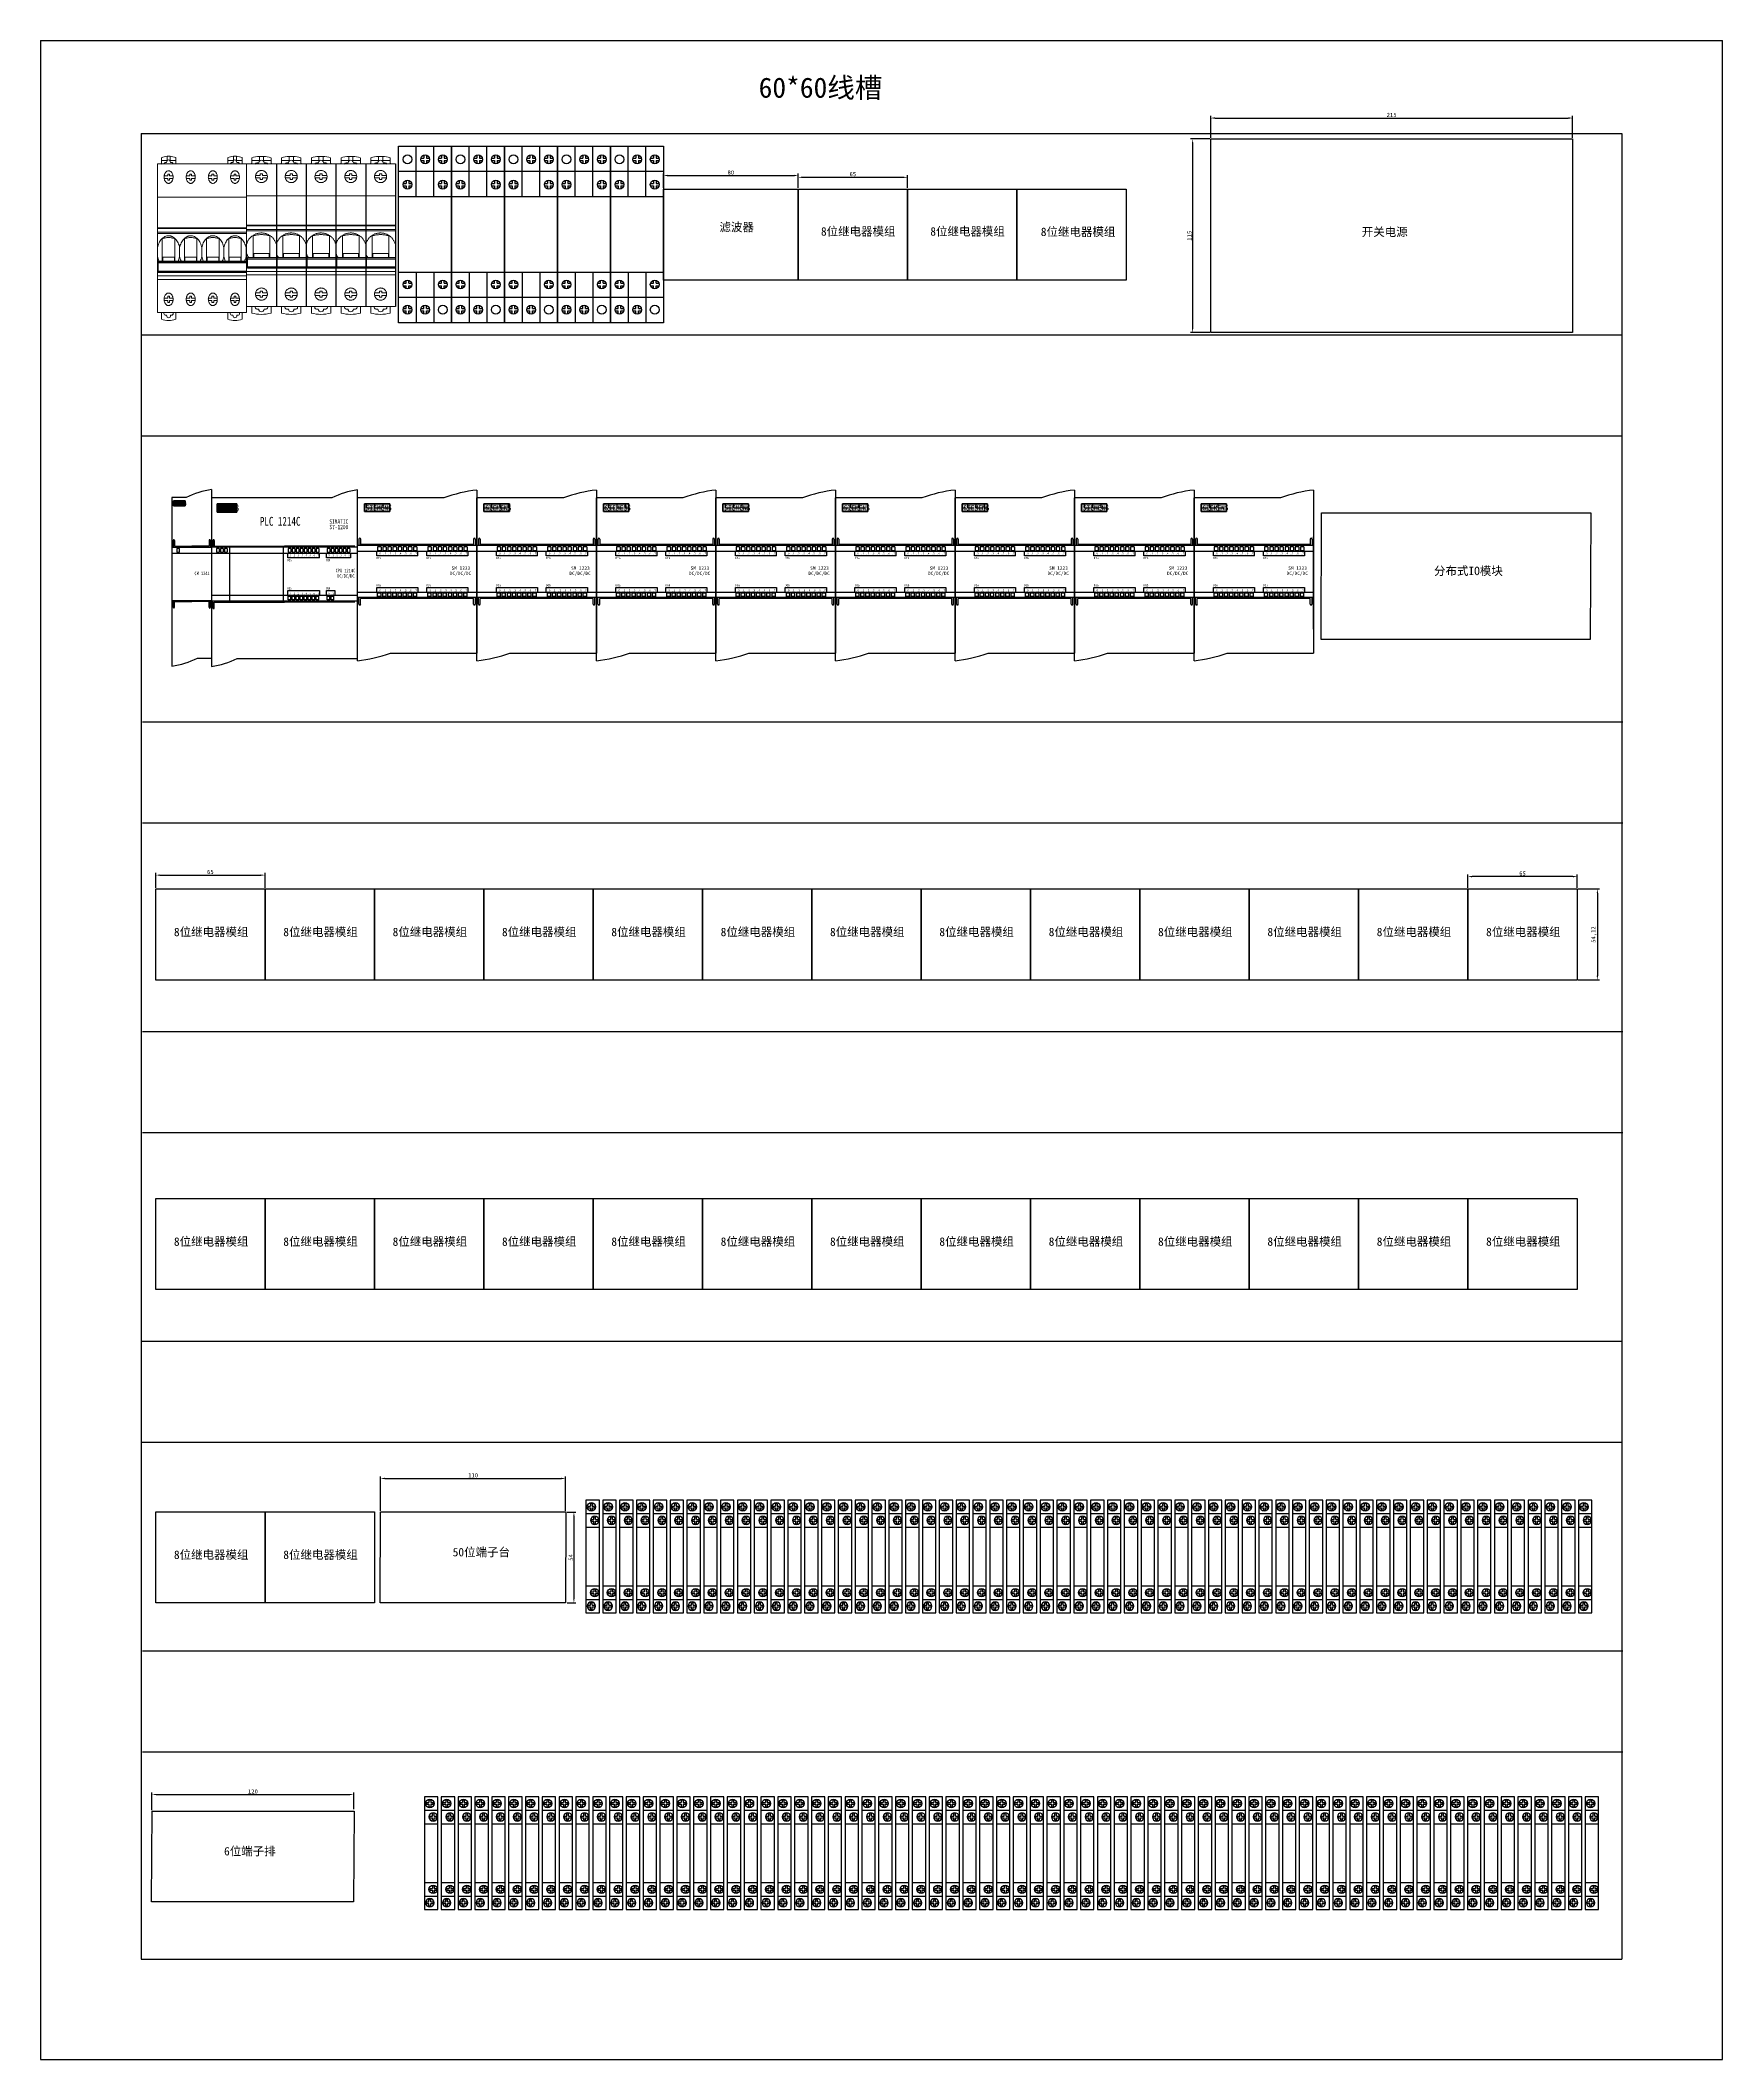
# Model space of a CAD drawing. Header units: millimetres. Extents: x 914 to 910632, y -176 to 682692.
# Drawn here: x 4495 to 5495, y -176 to 1024 of the extents above; entities that cross this region are included whole.
import ezdxf
from ezdxf.enums import TextEntityAlignment as Align

# ---------------------------------------------------------------- set-up
doc = ezdxf.new("R2010")
doc.units = ezdxf.units.MM
doc.linetypes.add('CENTER', pattern=[12, 7.5, -1.5, 1.5, -1.5])
for name, color, linetype in [('0 @ 1', 7, 'Continuous'), ('CEN1', 1, 'CENTER'), ('COMPONENT', 7, 'Continuous'), ('DIN卡軌', 4, 'Continuous')]:
    doc.layers.add(name, color=color, linetype=linetype)
doc.layers.add('0_1', color=7, linetype='Continuous', lineweight=25)
doc.layers.add('EPLAN110', color=6, linetype='Continuous', lineweight=35)
doc.styles.get("Standard").update_dxf_attribs({"font": 'arial.ttf'})
doc.styles.add('宋体', font='')
doc.styles.get('宋体').set_extended_font_data('宋体')
doc.dimstyles.new('ISO-25', dxfattribs={"dimtxt": 2.5, "dimasz": 2.5, "dimexe": 1.25, "dimexo": 0.625, "dimtad": 1, "dimtxsty": 'Standard', "dimcen": 2.5, "dimadec": 0, "dimazin": 0, "dimtfac": 1, "dimtmove": 0, "dimatfit": 3, "dimfxl": 1, "dimarcsym": 0})

# ---------------------------------------------------------------- blocks, each defined once
blk = doc.blocks.new('4P空开')
at = {"color": 4, "linetype": 'Continuous', "lineweight": 15}
for p, q in [((21.53, 27.61), (0.36, 27.61)), ((0.36, 27.61), (0.36, 21.99)), ((1.3, 28.69), (1.3, 28.2)), ((1.3, 28.2), (2.62, 28.2)), ((1.3, 28.2), (2.62, 28.2)), ((1.3, 28.2), (1.3, 28.2)), ((1.3, 27.78), (1.3, 28.2)), ((2.53, 27.84), (2.17, 27.84)), ((2.62, 28.2), (2.62, 28.93)), ((2.62, 28.2), (2.62, 28.2)), ((3.36, 28.94), (3.36, 28.2)), ((3.36, 28.2), (4.68, 28.2)), ((3.36, 28.2), (4.68, 28.2)), ((3.36, 28.2), (3.36, 28.2)), ((3.81, 27.84), (3.45, 27.84)), ((4.68, 28.2), (4.68, 28.69)), ((4.68, 28.2), (4.68, 28.2)), ((4.68, 28.2), (4.68, 27.78)), ((17.08, 28.69), (17.08, 28.2)), ((17.08, 28.2), (18.4, 28.2)), ((17.08, 28.2), (18.4, 28.2)), ((17.08, 28.2), (17.08, 28.2)), ((17.08, 27.78), (17.08, 28.2)), ((18.31, 27.84), (17.96, 27.84)), ((18.4, 28.2), (18.4, 28.93)), ((18.4, 28.2), (18.4, 28.2)), ((19.15, 28.94), (19.15, 28.2)), ((19.15, 28.2), (20.47, 28.2)), ((19.15, 28.2), (20.47, 28.2)), ((19.15, 28.2), (19.15, 28.2)), ((19.59, 27.84), (19.24, 27.84)), ((20.47, 28.2), (20.47, 28.69)), ((20.47, 28.2), (20.47, 28.2)), ((20.47, 28.2), (20.47, 27.78)), ((21.53, 27.61), (21.53, 2.4)), ((1.94, 25.61), (2.78, 25.61)), ((2.78, 25.16), (1.94, 25.16)), ((2.78, 25.61), (2.78, 25.91)), ((2.78, 25.91), (3.2, 25.91)), ((2.78, 24.86), (2.78, 25.16)), ((3.2, 24.86), (2.78, 24.86)), ((3.2, 25.91), (3.2, 25.61)), ((3.2, 25.61), (4.04, 25.61)), ((3.2, 25.16), (3.2, 24.86)), ((4.04, 25.16), (3.2, 25.16)), ((7.21, 25.61), (8.04, 25.61)), ((8.04, 25.16), (7.21, 25.16)), ((8.04, 25.91), (8.46, 25.91)), ((8.04, 25.61), (8.04, 25.91)), ((8.04, 24.86), (8.04, 25.16)), ((8.46, 24.86), (8.04, 24.86)), ((8.46, 25.91), (8.46, 25.61)), ((8.46, 25.61), (9.3, 25.61)), ((8.46, 25.16), (8.46, 24.86)), ((9.3, 25.16), (8.46, 25.16)), ((12.47, 25.61), (13.31, 25.61)), ((13.31, 25.16), (12.47, 25.16)), ((13.31, 25.91), (13.72, 25.91)), ((13.31, 25.61), (13.31, 25.91)), ((13.31, 24.86), (13.31, 25.16)), ((13.72, 24.86), (13.31, 24.86)), ((13.72, 25.91), (13.72, 25.61)), ((13.72, 25.61), (14.56, 25.61)), ((13.72, 25.16), (13.72, 24.86)), ((14.56, 25.16), (13.72, 25.16)), ((17.73, 25.61), (18.57, 25.61)), ((18.57, 25.16), (17.73, 25.16)), ((18.57, 25.91), (18.98, 25.91)), ((18.57, 25.61), (18.57, 25.91)), ((18.57, 24.86), (18.57, 25.16)), ((18.98, 24.86), (18.57, 24.86)), ((18.98, 25.91), (18.98, 25.61)), ((18.98, 25.61), (19.82, 25.61)), ((18.98, 25.16), (18.98, 24.86)), ((19.82, 25.16), (18.98, 25.16)), ((0.36, 21.99), (21.53, 21.99)), ((0.36, 21.99), (0.36, 16.79)), ((0.36, 16.79), (0.36, 16.67)), ((0.36, 16.79), (21.53, 16.79)), ((21.53, 16.67), (0.36, 16.67)), ((21.53, 16.67), (0.36, 16.67)), ((0.36, 16.67), (0.36, 16.04)), ((0.36, 16.04), (21.53, 16.04)), ((0.36, 16.04), (0.36, 15.81)), ((21.53, 15.81), (0.36, 15.81)), ((0.36, 15.81), (0.36, 13.39)), ((0.36, 11.91), (0.36, 8.61)), ((21.53, 11.09), (0.52, 11.09)), ((0.52, 11.09), (0.52, 11)), ((21.53, 11), (0.52, 11)), ((0.52, 11), (0.52, 10.82)), ((21.53, 10.82), (0.52, 10.82)), ((0.52, 10.82), (0.52, 9.44)), ((1.61, 11.77), (1.61, 11.09)), ((4.37, 11.77), (1.61, 11.77)), ((4.37, 11.09), (4.37, 11.77)), ((6.87, 11.77), (6.87, 11.09)), ((9.63, 11.77), (6.87, 11.77)), ((9.63, 11.09), (9.63, 11.77)), ((12.13, 11.77), (12.13, 11.09)), ((14.9, 11.77), (12.13, 11.77)), ((14.9, 11.09), (14.9, 11.77)), ((17.39, 11.77), (17.39, 11.09)), ((20.16, 11.77), (17.39, 11.77)), ((20.16, 11.09), (20.16, 11.77)), ((21.53, 8.61), (0.36, 8.61)), ((0.36, 8.61), (0.36, 8.02)), ((21.53, 8.02), (0.36, 8.02)), ((0.36, 8.02), (0.36, 2.4)), ((21.53, 9.44), (0.52, 9.44)), ((0.52, 9.44), (0.52, 9.26)), ((21.53, 9.26), (0.52, 9.26)), ((0.52, 9.26), (0.52, 9.21)), ((0.52, 9.21), (21.53, 9.21)), ((1.94, 4.85), (2.78, 4.85)), ((2.78, 4.41), (1.94, 4.41)), ((2.78, 5.15), (3.2, 5.15)), ((2.78, 4.85), (2.78, 5.15)), ((2.78, 4.11), (2.78, 4.41)), ((3.2, 4.11), (2.78, 4.11)), ((3.2, 5.15), (3.2, 4.85)), ((3.2, 4.85), (4.04, 4.85)), ((3.2, 4.41), (3.2, 4.11)), ((4.04, 4.41), (3.2, 4.41)), ((7.21, 4.85), (8.04, 4.85)), ((8.04, 4.41), (7.21, 4.41)), ((8.04, 5.15), (8.46, 5.15)), ((8.04, 4.85), (8.04, 5.15)), ((8.04, 4.11), (8.04, 4.41)), ((8.46, 4.11), (8.04, 4.11)), ((8.46, 5.15), (8.46, 4.85)), ((8.46, 4.85), (9.3, 4.85)), ((8.46, 4.41), (8.46, 4.11)), ((9.3, 4.41), (8.46, 4.41)), ((12.47, 4.85), (13.31, 4.85)), ((13.31, 4.41), (12.47, 4.41)), ((13.31, 5.15), (13.72, 5.15)), ((13.31, 4.85), (13.31, 5.15)), ((13.31, 4.11), (13.31, 4.41)), ((13.72, 4.11), (13.31, 4.11)), ((13.72, 5.15), (13.72, 4.85)), ((13.72, 4.85), (14.56, 4.85)), ((13.72, 4.41), (13.72, 4.11)), ((14.56, 4.41), (13.72, 4.41)), ((17.73, 4.85), (18.57, 4.85)), ((18.57, 4.41), (17.73, 4.41)), ((18.57, 5.15), (18.98, 5.15)), ((18.57, 4.85), (18.57, 5.15)), ((18.57, 4.11), (18.57, 4.41)), ((18.98, 4.11), (18.57, 4.11)), ((18.98, 5.15), (18.98, 4.85)), ((18.98, 4.85), (19.82, 4.85)), ((18.98, 4.41), (18.98, 4.11)), ((19.82, 4.41), (18.98, 4.41)), ((21.53, 2.4), (0.36, 2.4)), ((1.28, 1.26), (1.28, 2.4)), ((2.17, 1.96), (2.51, 1.96)), ((3.47, 1.96), (3.81, 1.96)), ((4.7, 2.4), (4.7, 1.26)), ((17.07, 1.26), (17.07, 2.4)), ((17.96, 1.96), (18.3, 1.96)), ((19.25, 1.96), (19.59, 1.96)), ((20.48, 2.4), (20.48, 1.26))]:
    blk.add_line(p, q, dxfattribs=at)
for centre, radius, start, end in [((1, 27.84), 0.296, 307.3801, 359.9804), ((3, 23.19), 5.75, 93.767, 107.1977), ((3, 23.19), 5.75, 86.359, 93.767), ((3, 23.19), 5.75, 72.9338, 86.3591), ((4.98, 27.84), 0.296, 180.0229, 232.6166), ((16.78, 27.84), 0.296, 307.3801, 359.9804), ((18.78, 23.19), 5.75, 93.767, 107.1977), ((18.78, 23.19), 5.75, 86.359, 93.767), ((18.78, 23.19), 5.75, 72.9338, 86.3591), ((20.77, 27.84), 0.296, 180.0229, 232.6166), ((2.99, 7.57), 6.54, 254.849, 285.151), ((2.17, 2.25), 0.297, 150, 270), ((2.99, 1.96), 0.476, 180, 0), ((3.81, 2.25), 0.297, 270, 30), ((18.77, 7.57), 6.54, 254.849, 285.151), ((17.96, 2.25), 0.297, 150, 270), ((18.77, 1.96), 0.476, 180, 0), ((19.59, 2.25), 0.297, 270, 30)]:
    blk.add_arc(centre, radius, start, end, dxfattribs=at)
for centre, major_axis, start_param, end_param in [((1, 27.78), (0, 0.298), 4.111358, 4.712389), ((2.17, 27.54), (0, 0.298), 0, 1.334085), ((2.99, 27.84), (0, 0.462), 4.712389, 7.853982), ((3.81, 27.54), (0, 0.298), 4.949101, 6.283185), ((4.98, 27.78), (0, 0.298), 1.570796, 2.171827), ((16.78, 27.78), (0, 0.298), 4.111358, 4.712389), ((17.96, 27.54), (0, 0.298), 0, 1.334085), ((18.77, 27.84), (0, 0.462), 4.712389, 7.853982), ((19.59, 27.54), (0, 0.298), 4.949101, 6.283185), ((20.77, 27.78), (0, 0.298), 1.570796, 2.171827)]:
    blk.add_ellipse(centre, major_axis=major_axis, ratio=0.997493, start_param=start_param, end_param=end_param, dxfattribs=at)
for points, knots in [([(2.99, 24.31), (2.92, 24.31), (2.85, 24.32), (2.71, 24.35), (2.64, 24.37), (2.52, 24.42), (2.45, 24.46), (2.34, 24.53), (2.28, 24.58), (2.18, 24.68), (2.14, 24.73), (2.06, 24.85), (2.03, 24.91), (1.97, 25.04), (1.95, 25.11), (1.93, 25.25), (1.92, 25.32), (1.92, 25.45), (1.93, 25.53), (1.95, 25.66), (1.97, 25.73), (2.03, 25.86), (2.06, 25.92), (2.14, 26.04), (2.18, 26.09), (2.28, 26.19), (2.34, 26.23), (2.45, 26.31), (2.51, 26.35), (2.64, 26.4), (2.71, 26.42), (2.85, 26.45), (2.92, 26.45), (3.06, 26.45), (3.13, 26.45), (3.27, 26.42), (3.34, 26.4), (3.47, 26.35), (3.53, 26.31), (3.64, 26.24), (3.7, 26.19), (3.8, 26.09), (3.84, 26.04), (3.92, 25.92), (3.95, 25.86), (4.01, 25.73), (4.03, 25.66), (4.05, 25.53), (4.06, 25.46), (4.06, 25.32), (4.05, 25.25), (4.03, 25.11), (4.01, 25.04), (3.95, 24.91), (3.92, 24.85), (3.84, 24.73), (3.8, 24.68), (3.7, 24.58), (3.64, 24.54), (3.53, 24.46), (3.47, 24.42), (3.34, 24.37), (3.27, 24.35), (3.13, 24.32), (3.06, 24.31), (2.99, 24.31)], [0, 0, 0, 0, 0.03125, 0.03125, 0.0625, 0.0625, 0.09375, 0.09375, 0.125, 0.125, 0.15625, 0.15625, 0.1875, 0.1875, 0.21875, 0.21875, 0.25, 0.25, 0.28125, 0.28125, 0.3125, 0.3125, 0.34375, 0.34375, 0.375, 0.375, 0.40625, 0.40625, 0.4375, 0.4375, 0.46875, 0.46875, 0.5, 0.5, 0.53125, 0.53125, 0.5625, 0.5625, 0.59375, 0.59375, 0.625, 0.625, 0.65625, 0.65625, 0.6875, 0.6875, 0.71875, 0.71875, 0.75, 0.75, 0.78125, 0.78125, 0.8125, 0.8125, 0.84375, 0.84375, 0.875, 0.875, 0.90625, 0.90625, 0.9375, 0.9375, 0.96875, 0.96875, 1, 1, 1, 1]), ([(8.25, 24.31), (8.18, 24.31), (8.11, 24.32), (7.97, 24.35), (7.91, 24.37), (7.78, 24.42), (7.72, 24.46), (7.6, 24.53), (7.54, 24.58), (7.44, 24.68), (7.4, 24.73), (7.32, 24.85), (7.29, 24.91), (7.24, 25.04), (7.22, 25.11), (7.19, 25.25), (7.18, 25.32), (7.18, 25.45), (7.19, 25.53), (7.22, 25.66), (7.24, 25.73), (7.29, 25.86), (7.32, 25.92), (7.4, 26.04), (7.44, 26.09), (7.54, 26.19), (7.6, 26.23), (7.71, 26.31), (7.78, 26.35), (7.91, 26.4), (7.97, 26.42), (8.11, 26.45), (8.18, 26.45), (8.32, 26.45), (8.39, 26.45), (8.53, 26.42), (8.6, 26.4), (8.73, 26.35), (8.79, 26.31), (8.9, 26.24), (8.96, 26.19), (9.06, 26.09), (9.1, 26.04), (9.18, 25.92), (9.21, 25.86), (9.27, 25.73), (9.29, 25.66), (9.31, 25.53), (9.32, 25.46), (9.32, 25.32), (9.32, 25.25), (9.29, 25.11), (9.27, 25.04), (9.21, 24.91), (9.18, 24.85), (9.1, 24.73), (9.06, 24.68), (8.96, 24.58), (8.91, 24.54), (8.79, 24.46), (8.73, 24.42), (8.6, 24.37), (8.53, 24.35), (8.39, 24.32), (8.32, 24.31), (8.25, 24.31)], [0, 0, 0, 0, 0.03125, 0.03125, 0.0625, 0.0625, 0.09375, 0.09375, 0.125, 0.125, 0.15625, 0.15625, 0.1875, 0.1875, 0.21875, 0.21875, 0.25, 0.25, 0.28125, 0.28125, 0.3125, 0.3125, 0.34375, 0.34375, 0.375, 0.375, 0.40625, 0.40625, 0.4375, 0.4375, 0.46875, 0.46875, 0.5, 0.5, 0.53125, 0.53125, 0.5625, 0.5625, 0.59375, 0.59375, 0.625, 0.625, 0.65625, 0.65625, 0.6875, 0.6875, 0.71875, 0.71875, 0.75, 0.75, 0.78125, 0.78125, 0.8125, 0.8125, 0.84375, 0.84375, 0.875, 0.875, 0.90625, 0.90625, 0.9375, 0.9375, 0.96875, 0.96875, 1, 1, 1, 1]), ([(13.51, 24.31), (13.44, 24.31), (13.37, 24.32), (13.24, 24.35), (13.17, 24.37), (13.04, 24.42), (12.98, 24.46), (12.86, 24.53), (12.81, 24.58), (12.71, 24.68), (12.66, 24.73), (12.58, 24.85), (12.55, 24.91), (12.5, 25.04), (12.48, 25.11), (12.45, 25.25), (12.44, 25.32), (12.44, 25.45), (12.45, 25.53), (12.48, 25.66), (12.5, 25.73), (12.55, 25.86), (12.58, 25.92), (12.66, 26.04), (12.71, 26.09), (12.81, 26.19), (12.86, 26.23), (12.98, 26.31), (13.04, 26.35), (13.17, 26.4), (13.23, 26.42), (13.37, 26.45), (13.44, 26.45), (13.58, 26.45), (13.65, 26.45), (13.79, 26.42), (13.86, 26.4), (13.99, 26.35), (14.05, 26.31), (14.17, 26.24), (14.22, 26.19), (14.32, 26.09), (14.36, 26.04), (14.44, 25.92), (14.48, 25.86), (14.53, 25.73), (14.55, 25.66), (14.58, 25.53), (14.58, 25.46), (14.58, 25.32), (14.58, 25.25), (14.55, 25.11), (14.53, 25.04), (14.48, 24.91), (14.44, 24.85), (14.37, 24.73), (14.32, 24.68), (14.22, 24.58), (14.17, 24.54), (14.05, 24.46), (13.99, 24.42), (13.86, 24.37), (13.79, 24.35), (13.65, 24.32), (13.58, 24.31), (13.51, 24.31)], [0, 0, 0, 0, 0.03125, 0.03125, 0.0625, 0.0625, 0.09375, 0.09375, 0.125, 0.125, 0.15625, 0.15625, 0.1875, 0.1875, 0.21875, 0.21875, 0.25, 0.25, 0.28125, 0.28125, 0.3125, 0.3125, 0.34375, 0.34375, 0.375, 0.375, 0.40625, 0.40625, 0.4375, 0.4375, 0.46875, 0.46875, 0.5, 0.5, 0.53125, 0.53125, 0.5625, 0.5625, 0.59375, 0.59375, 0.625, 0.625, 0.65625, 0.65625, 0.6875, 0.6875, 0.71875, 0.71875, 0.75, 0.75, 0.78125, 0.78125, 0.8125, 0.8125, 0.84375, 0.84375, 0.875, 0.875, 0.90625, 0.90625, 0.9375, 0.9375, 0.96875, 0.96875, 1, 1, 1, 1]), ([(18.77, 24.31), (18.7, 24.31), (18.63, 24.32), (18.5, 24.35), (18.43, 24.37), (18.3, 24.42), (18.24, 24.46), (18.12, 24.53), (18.07, 24.58), (17.97, 24.68), (17.92, 24.73), (17.85, 24.85), (17.81, 24.91), (17.76, 25.04), (17.74, 25.11), (17.71, 25.25), (17.7, 25.32), (17.7, 25.45), (17.71, 25.53), (17.74, 25.66), (17.76, 25.73), (17.81, 25.86), (17.85, 25.92), (17.92, 26.04), (17.97, 26.09), (18.07, 26.19), (18.12, 26.23), (18.24, 26.31), (18.3, 26.35), (18.43, 26.4), (18.5, 26.42), (18.63, 26.45), (18.7, 26.45), (18.85, 26.45), (18.92, 26.45), (19.05, 26.42), (19.12, 26.4), (19.25, 26.35), (19.31, 26.31), (19.43, 26.24), (19.48, 26.19), (19.58, 26.09), (19.63, 26.04), (19.7, 25.92), (19.74, 25.86), (19.79, 25.73), (19.81, 25.66), (19.84, 25.53), (19.84, 25.46), (19.84, 25.32), (19.84, 25.25), (19.81, 25.11), (19.79, 25.04), (19.74, 24.91), (19.7, 24.85), (19.63, 24.73), (19.58, 24.68), (19.48, 24.58), (19.43, 24.54), (19.31, 24.46), (19.25, 24.42), (19.12, 24.37), (19.05, 24.35), (18.92, 24.32), (18.85, 24.31), (18.77, 24.31)], [0, 0, 0, 0, 0.03125, 0.03125, 0.0625, 0.0625, 0.09375, 0.09375, 0.125, 0.125, 0.15625, 0.15625, 0.1875, 0.1875, 0.21875, 0.21875, 0.25, 0.25, 0.28125, 0.28125, 0.3125, 0.3125, 0.34375, 0.34375, 0.375, 0.375, 0.40625, 0.40625, 0.4375, 0.4375, 0.46875, 0.46875, 0.5, 0.5, 0.53125, 0.53125, 0.5625, 0.5625, 0.59375, 0.59375, 0.625, 0.625, 0.65625, 0.65625, 0.6875, 0.6875, 0.71875, 0.71875, 0.75, 0.75, 0.78125, 0.78125, 0.8125, 0.8125, 0.84375, 0.84375, 0.875, 0.875, 0.90625, 0.90625, 0.9375, 0.9375, 0.96875, 0.96875, 1, 1, 1, 1]), ([(5.62, 13.39), (5.54, 13.68), (5.42, 13.95), (5.17, 14.33), (5.08, 14.44), (4.88, 14.66), (4.77, 14.76), (4.59, 14.9), (4.53, 14.94), (4.41, 15.03), (4.34, 15.06), (4.15, 15.17), (4.01, 15.23), (3.8, 15.3), (3.73, 15.32), (3.58, 15.36), (3.51, 15.38), (3.29, 15.41), (3.14, 15.43), (2.69, 15.43), (2.4, 15.38), (1.97, 15.23), (1.84, 15.17), (1.58, 15.03), (1.45, 14.95), (1.21, 14.76), (1.1, 14.66), (0.9, 14.44), (0.81, 14.33), (0.65, 14.08), (0.57, 13.95), (0.45, 13.68), (0.4, 13.54), (0.36, 13.39)], [0, 0, 0, 0, 0.125, 0.125, 0.1875, 0.1875, 0.25, 0.25, 0.28125, 0.28125, 0.3125, 0.3125, 0.375, 0.375, 0.40625, 0.40625, 0.4375, 0.4375, 0.5, 0.5, 0.625, 0.625, 0.6875, 0.6875, 0.75, 0.75, 0.8125, 0.8125, 0.875, 0.875, 0.9375, 0.9375, 1, 1, 1, 1]), ([(1.5, 14.9), (1.73, 14.97), (1.97, 15.03), (2.35, 15.09), (2.48, 15.1), (2.73, 15.12), (2.86, 15.13), (3.12, 15.13), (3.25, 15.12), (3.5, 15.1), (3.63, 15.09), (4.01, 15.03), (4.25, 14.97), (4.48, 14.9)], [0, 0, 0, 0, 0.25, 0.25, 0.375, 0.375, 0.5, 0.5, 0.625, 0.625, 0.75, 0.75, 1, 1, 1, 1]), ([(1.5, 11.09), (1.5, 11.2), (1.5, 11.45), (1.5, 11.87), (1.5, 12.33), (1.5, 12.79), (1.5, 13.26), (1.5, 13.73), (1.5, 14.17), (1.5, 14.57), (1.5, 14.79), (1.5, 14.9)], [0, 0, 0, 0, 0.101509, 0.215632, 0.324172, 0.432713, 0.546835, 0.660958, 0.775081, 0.889204, 1, 1, 1, 1]), ([(4.48, 14.9), (4.48, 14.79), (4.48, 14.56), (4.48, 14.15), (4.48, 13.72), (4.48, 13.25), (4.48, 12.78), (4.48, 12.3), (4.48, 11.84), (4.48, 11.42), (4.48, 11.19), (4.48, 11.09)], [0, 0, 0, 0, 0.1140739, 0.2281478, 0.3422219, 0.4562957, 0.5670441, 0.6811182, 0.795192, 0.909266, 1, 1, 1, 1]), ([(5.62, 13.39), (5.7, 13.68), (5.82, 13.95), (6.07, 14.33), (6.16, 14.44), (6.36, 14.66), (6.47, 14.76), (6.65, 14.9), (6.71, 14.94), (6.84, 15.03), (6.9, 15.06), (7.1, 15.17), (7.23, 15.23), (7.44, 15.3), (7.51, 15.32), (7.66, 15.36), (7.73, 15.38), (7.95, 15.41), (8.1, 15.43), (8.55, 15.43), (8.84, 15.38), (9.27, 15.23), (9.41, 15.17), (9.67, 15.03), (9.79, 14.95), (10.03, 14.76), (10.14, 14.66), (10.34, 14.44), (10.43, 14.33), (10.6, 14.08), (10.67, 13.95), (10.79, 13.68), (10.84, 13.54), (10.88, 13.39)], [0, 0, 0, 0, 0.125, 0.125, 0.1875, 0.1875, 0.25, 0.25, 0.28125, 0.28125, 0.3125, 0.3125, 0.375, 0.375, 0.40625, 0.40625, 0.4375, 0.4375, 0.5, 0.5, 0.625, 0.625, 0.6875, 0.6875, 0.75, 0.75, 0.8125, 0.8125, 0.875, 0.875, 0.9375, 0.9375, 1, 1, 1, 1]), ([(6.77, 14.9), (7, 14.97), (7.24, 15.03), (7.61, 15.09), (7.74, 15.1), (7.99, 15.12), (8.12, 15.13), (8.38, 15.13), (8.51, 15.12), (8.76, 15.1), (8.89, 15.09), (9.27, 15.03), (9.51, 14.97), (9.74, 14.9)], [0, 0, 0, 0, 0.25, 0.25, 0.375, 0.375, 0.5, 0.5, 0.625, 0.625, 0.75, 0.75, 1, 1, 1, 1]), ([(6.77, 11.09), (6.77, 11.2), (6.77, 11.45), (6.77, 11.87), (6.77, 12.33), (6.77, 12.79), (6.77, 13.26), (6.77, 13.73), (6.77, 14.17), (6.77, 14.57), (6.77, 14.79), (6.77, 14.9)], [0, 0, 0, 0, 0.101509, 0.215632, 0.324172, 0.432713, 0.546835, 0.660958, 0.775081, 0.889204, 1, 1, 1, 1]), ([(9.74, 14.9), (9.74, 14.79), (9.74, 14.56), (9.74, 14.15), (9.74, 13.72), (9.74, 13.25), (9.74, 12.78), (9.74, 12.3), (9.74, 11.84), (9.74, 11.42), (9.74, 11.19), (9.74, 11.09)], [0, 0, 0, 0, 0.1140739, 0.2281478, 0.3422219, 0.4562957, 0.5670441, 0.6811182, 0.795192, 0.909266, 1, 1, 1, 1]), ([(10.88, 13.39), (10.96, 13.68), (11.08, 13.95), (11.33, 14.33), (11.42, 14.44), (11.63, 14.66), (11.74, 14.76), (11.91, 14.9), (11.97, 14.94), (12.1, 15.03), (12.16, 15.06), (12.36, 15.17), (12.49, 15.23), (12.7, 15.3), (12.78, 15.32), (12.92, 15.36), (12.99, 15.38), (13.21, 15.41), (13.36, 15.43), (13.81, 15.43), (14.11, 15.38), (14.53, 15.23), (14.67, 15.17), (14.93, 15.03), (15.05, 14.95), (15.29, 14.76), (15.4, 14.66), (15.6, 14.44), (15.69, 14.33), (15.86, 14.08), (15.93, 13.95), (16.05, 13.68), (16.1, 13.54), (16.14, 13.39)], [0, 0, 0, 0, 0.125, 0.125, 0.1875, 0.1875, 0.25, 0.25, 0.28125, 0.28125, 0.3125, 0.3125, 0.375, 0.375, 0.40625, 0.40625, 0.4375, 0.4375, 0.5, 0.5, 0.625, 0.625, 0.6875, 0.6875, 0.75, 0.75, 0.8125, 0.8125, 0.875, 0.875, 0.9375, 0.9375, 1, 1, 1, 1]), ([(12.03, 14.9), (12.26, 14.97), (12.5, 15.03), (12.87, 15.09), (13, 15.1), (13.26, 15.12), (13.38, 15.13), (13.64, 15.13), (13.77, 15.12), (14.02, 15.1), (14.15, 15.09), (14.53, 15.03), (14.77, 14.97), (15, 14.9)], [0, 0, 0, 0, 0.25, 0.25, 0.375, 0.375, 0.5, 0.5, 0.625, 0.625, 0.75, 0.75, 1, 1, 1, 1]), ([(12.03, 11.09), (12.03, 11.2), (12.03, 11.45), (12.03, 11.87), (12.03, 12.33), (12.03, 12.79), (12.03, 13.26), (12.03, 13.73), (12.03, 14.17), (12.03, 14.57), (12.03, 14.79), (12.03, 14.9)], [0, 0, 0, 0, 0.101509, 0.215632, 0.324172, 0.432713, 0.546835, 0.660958, 0.775081, 0.889204, 1, 1, 1, 1]), ([(15, 14.9), (15, 14.79), (15, 14.56), (15, 14.15), (15, 13.72), (15, 13.25), (15, 12.78), (15, 12.3), (15, 11.84), (15, 11.42), (15, 11.19), (15, 11.09)], [0, 0, 0, 0, 0.1140739, 0.2281478, 0.3422219, 0.4562957, 0.5670441, 0.6811182, 0.795192, 0.909266, 1, 1, 1, 1]), ([(16.14, 13.39), (16.22, 13.68), (16.35, 13.95), (16.59, 14.33), (16.69, 14.44), (16.89, 14.66), (17, 14.76), (17.17, 14.9), (17.23, 14.94), (17.36, 15.03), (17.42, 15.06), (17.62, 15.17), (17.75, 15.23), (17.97, 15.3), (18.04, 15.32), (18.18, 15.36), (18.26, 15.38), (18.48, 15.41), (18.62, 15.43), (19.08, 15.43), (19.37, 15.38), (19.79, 15.23), (19.93, 15.17), (20.19, 15.03), (20.31, 14.95), (20.55, 14.76), (20.66, 14.66), (20.86, 14.44), (20.95, 14.33), (21.12, 14.08), (21.19, 13.95), (21.32, 13.68), (21.37, 13.54), (21.41, 13.39)], [0, 0, 0, 0, 0.125, 0.125, 0.1875, 0.1875, 0.25, 0.25, 0.28125, 0.28125, 0.3125, 0.3125, 0.375, 0.375, 0.40625, 0.40625, 0.4375, 0.4375, 0.5, 0.5, 0.625, 0.625, 0.6875, 0.6875, 0.75, 0.75, 0.8125, 0.8125, 0.875, 0.875, 0.9375, 0.9375, 1, 1, 1, 1]), ([(17.29, 14.9), (17.52, 14.97), (17.76, 15.03), (18.13, 15.09), (18.26, 15.1), (18.52, 15.12), (18.65, 15.13), (18.9, 15.13), (19.03, 15.12), (19.29, 15.1), (19.41, 15.09), (19.79, 15.03), (20.03, 14.97), (20.26, 14.9)], [0, 0, 0, 0, 0.25, 0.25, 0.375, 0.375, 0.5, 0.5, 0.625, 0.625, 0.75, 0.75, 1, 1, 1, 1]), ([(17.29, 11.09), (17.29, 11.2), (17.29, 11.45), (17.29, 11.87), (17.29, 12.33), (17.29, 12.79), (17.29, 13.26), (17.29, 13.73), (17.29, 14.17), (17.29, 14.57), (17.29, 14.79), (17.29, 14.9)], [0, 0, 0, 0, 0.101509, 0.215632, 0.324172, 0.432713, 0.546835, 0.660958, 0.775081, 0.889204, 1, 1, 1, 1]), ([(20.26, 14.9), (20.26, 14.79), (20.26, 14.56), (20.26, 14.15), (20.26, 13.72), (20.26, 13.25), (20.26, 12.78), (20.26, 12.3), (20.26, 11.84), (20.26, 11.42), (20.26, 11.19), (20.26, 11.09)], [0, 0, 0, 0, 0.1140739, 0.2281478, 0.3422219, 0.4562957, 0.5670441, 0.6811182, 0.795192, 0.909266, 1, 1, 1, 1]), ([(0.36, 13.39), (0.36, 13.27), (0.36, 13.15), (0.36, 12.96), (0.36, 12.89), (0.36, 12.77), (0.36, 12.7), (0.36, 12.51), (0.36, 12.39), (0.36, 12.2), (0.36, 12.14), (0.36, 12.02), (0.36, 11.96), (0.36, 11.91)], [0, 0, 0, 0, 0.25, 0.25, 0.375, 0.375, 0.5, 0.5, 0.75, 0.75, 0.875, 0.875, 1, 1, 1, 1]), ([(0.74, 11.09), (0.73, 11.11), (0.63, 11.24), (0.49, 11.51), (0.4, 11.77), (0.36, 11.91)], [0, 0, 0, 0, 0.084448, 0.542214, 1, 1, 1, 1]), ([(5.62, 11.91), (5.57, 11.76), (5.48, 11.47), (5.32, 11.21), (5.24, 11.09)], [0, 0, 0, 0, 0.514359, 1, 1, 1, 1]), ([(5.62, 11.91), (5.62, 12.02), (5.62, 12.14), (5.62, 12.38), (5.62, 12.51), (5.62, 12.77), (5.62, 12.9), (5.62, 13.15), (5.62, 13.27), (5.62, 13.39)], [0, 0, 0, 0, 0.25, 0.25, 0.5, 0.5, 0.75, 0.75, 1, 1, 1, 1]), ([(6, 11.09), (5.99, 11.11), (5.89, 11.24), (5.75, 11.51), (5.66, 11.77), (5.62, 11.91)], [0, 0, 0, 0, 0.084448, 0.542214, 1, 1, 1, 1]), ([(10.88, 11.91), (10.83, 11.76), (10.74, 11.47), (10.58, 11.21), (10.5, 11.09)], [0, 0, 0, 0, 0.5143587, 1, 1, 1, 1]), ([(10.88, 11.91), (10.83, 11.76), (10.74, 11.47), (10.58, 11.21), (10.5, 11.09)], [0, 0, 0, 0, 0.514359, 1, 1, 1, 1]), ([(10.88, 11.91), (10.88, 12.02), (10.88, 12.14), (10.88, 12.38), (10.88, 12.51), (10.88, 12.77), (10.88, 12.9), (10.88, 13.15), (10.88, 13.27), (10.88, 13.39)], [0, 0, 0, 0, 0.25, 0.25, 0.5, 0.5, 0.75, 0.75, 1, 1, 1, 1]), ([(10.88, 11.91), (10.88, 12.02), (10.88, 12.14), (10.88, 12.38), (10.88, 12.51), (10.88, 12.77), (10.88, 12.9), (10.88, 13.15), (10.88, 13.27), (10.88, 13.39)], [0, 0, 0, 0, 0.25, 0.25, 0.5, 0.5, 0.75, 0.75, 1, 1, 1, 1]), ([(11.27, 11.09), (11.25, 11.11), (11.15, 11.24), (11.01, 11.51), (10.93, 11.77), (10.88, 11.91)], [0, 0, 0, 0, 0.084448, 0.542214, 1, 1, 1, 1]), ([(16.14, 11.91), (16.1, 11.76), (16, 11.47), (15.84, 11.21), (15.76, 11.09)], [0, 0, 0, 0, 0.5143587, 1, 1, 1, 1]), ([(16.14, 11.91), (16.1, 11.76), (16, 11.47), (15.84, 11.21), (15.76, 11.09)], [0, 0, 0, 0, 0.514359, 1, 1, 1, 1]), ([(16.14, 11.91), (16.14, 12.02), (16.14, 12.14), (16.14, 12.38), (16.14, 12.51), (16.14, 12.77), (16.14, 12.9), (16.14, 13.15), (16.14, 13.27), (16.14, 13.39)], [0, 0, 0, 0, 0.25, 0.25, 0.5, 0.5, 0.75, 0.75, 1, 1, 1, 1]), ([(16.14, 11.91), (16.14, 12.02), (16.14, 12.14), (16.14, 12.38), (16.14, 12.51), (16.14, 12.77), (16.14, 12.9), (16.14, 13.15), (16.14, 13.27), (16.14, 13.39)], [0, 0, 0, 0, 0.25, 0.25, 0.5, 0.5, 0.75, 0.75, 1, 1, 1, 1]), ([(16.53, 11.09), (16.51, 11.11), (16.41, 11.24), (16.27, 11.51), (16.19, 11.77), (16.14, 11.91)], [0, 0, 0, 0, 0.084448, 0.542214, 1, 1, 1, 1]), ([(21.41, 11.91), (21.36, 11.76), (21.27, 11.47), (21.1, 11.21), (21.03, 11.09)], [0, 0, 0, 0, 0.5143587, 1, 1, 1, 1]), ([(21.41, 11.91), (21.41, 12.02), (21.41, 12.14), (21.41, 12.38), (21.41, 12.51), (21.41, 12.77), (21.41, 12.9), (21.41, 13.15), (21.41, 13.27), (21.41, 13.39)], [0, 0, 0, 0, 0.25, 0.25, 0.5, 0.5, 0.75, 0.75, 1, 1, 1, 1]), ([(2.99, 3.56), (2.92, 3.56), (2.85, 3.57), (2.71, 3.59), (2.64, 3.62), (2.52, 3.67), (2.45, 3.7), (2.34, 3.78), (2.28, 3.83), (2.18, 3.92), (2.14, 3.98), (2.06, 4.09), (2.03, 4.16), (1.98, 4.29), (1.95, 4.35), (1.93, 4.49), (1.92, 4.56), (1.92, 4.7), (1.93, 4.77), (1.95, 4.91), (1.97, 4.97), (2.03, 5.1), (2.06, 5.17), (2.14, 5.28), (2.18, 5.34), (2.28, 5.44), (2.34, 5.48), (2.45, 5.56), (2.51, 5.59), (2.64, 5.65), (2.71, 5.67), (2.85, 5.69), (2.92, 5.7), (3.06, 5.7), (3.13, 5.69), (3.27, 5.67), (3.34, 5.65), (3.47, 5.59), (3.53, 5.56), (3.64, 5.48), (3.7, 5.44), (3.8, 5.34), (3.84, 5.28), (3.92, 5.17), (3.95, 5.1), (4.01, 4.97), (4.03, 4.91), (4.05, 4.77), (4.06, 4.7), (4.06, 4.56), (4.05, 4.49), (4.03, 4.35), (4.01, 4.29), (3.95, 4.16), (3.92, 4.09), (3.84, 3.98), (3.8, 3.92), (3.7, 3.82), (3.64, 3.78), (3.53, 3.7), (3.47, 3.67), (3.34, 3.62), (3.27, 3.6), (3.13, 3.57), (3.06, 3.56), (2.99, 3.56)], [0, 0, 0, 0, 0.03125, 0.03125, 0.0625, 0.0625, 0.09375, 0.09375, 0.125, 0.125, 0.15625, 0.15625, 0.1875, 0.1875, 0.21875, 0.21875, 0.25, 0.25, 0.28125, 0.28125, 0.3125, 0.3125, 0.34375, 0.34375, 0.375, 0.375, 0.40625, 0.40625, 0.4375, 0.4375, 0.46875, 0.46875, 0.5, 0.5, 0.53125, 0.53125, 0.5625, 0.5625, 0.59375, 0.59375, 0.625, 0.625, 0.65625, 0.65625, 0.6875, 0.6875, 0.71875, 0.71875, 0.75, 0.75, 0.78125, 0.78125, 0.8125, 0.8125, 0.84375, 0.84375, 0.875, 0.875, 0.90625, 0.90625, 0.9375, 0.9375, 0.96875, 0.96875, 1, 1, 1, 1]), ([(8.25, 3.56), (8.18, 3.56), (8.11, 3.57), (7.97, 3.59), (7.91, 3.62), (7.78, 3.67), (7.72, 3.7), (7.6, 3.78), (7.54, 3.83), (7.45, 3.92), (7.4, 3.98), (7.32, 4.09), (7.29, 4.16), (7.24, 4.29), (7.22, 4.35), (7.19, 4.49), (7.18, 4.56), (7.18, 4.7), (7.19, 4.77), (7.22, 4.91), (7.24, 4.97), (7.29, 5.1), (7.32, 5.17), (7.4, 5.28), (7.44, 5.34), (7.54, 5.44), (7.6, 5.48), (7.71, 5.56), (7.78, 5.59), (7.91, 5.65), (7.97, 5.67), (8.11, 5.69), (8.18, 5.7), (8.32, 5.7), (8.39, 5.69), (8.53, 5.67), (8.6, 5.65), (8.73, 5.59), (8.79, 5.56), (8.91, 5.48), (8.96, 5.44), (9.06, 5.34), (9.1, 5.28), (9.18, 5.17), (9.21, 5.1), (9.27, 4.97), (9.29, 4.91), (9.32, 4.77), (9.32, 4.7), (9.32, 4.56), (9.31, 4.49), (9.29, 4.35), (9.27, 4.29), (9.21, 4.16), (9.18, 4.09), (9.1, 3.98), (9.06, 3.92), (8.96, 3.82), (8.91, 3.78), (8.79, 3.7), (8.73, 3.67), (8.6, 3.62), (8.53, 3.6), (8.39, 3.57), (8.32, 3.56), (8.25, 3.56)], [0, 0, 0, 0, 0.03125, 0.03125, 0.0625, 0.0625, 0.09375, 0.09375, 0.125, 0.125, 0.15625, 0.15625, 0.1875, 0.1875, 0.21875, 0.21875, 0.25, 0.25, 0.28125, 0.28125, 0.3125, 0.3125, 0.34375, 0.34375, 0.375, 0.375, 0.40625, 0.40625, 0.4375, 0.4375, 0.46875, 0.46875, 0.5, 0.5, 0.53125, 0.53125, 0.5625, 0.5625, 0.59375, 0.59375, 0.625, 0.625, 0.65625, 0.65625, 0.6875, 0.6875, 0.71875, 0.71875, 0.75, 0.75, 0.78125, 0.78125, 0.8125, 0.8125, 0.84375, 0.84375, 0.875, 0.875, 0.90625, 0.90625, 0.9375, 0.9375, 0.96875, 0.96875, 1, 1, 1, 1]), ([(13.51, 3.56), (13.44, 3.56), (13.37, 3.57), (13.24, 3.59), (13.17, 3.62), (13.04, 3.67), (12.98, 3.7), (12.86, 3.78), (12.81, 3.83), (12.71, 3.92), (12.66, 3.98), (12.58, 4.09), (12.55, 4.16), (12.5, 4.29), (12.48, 4.35), (12.45, 4.49), (12.44, 4.56), (12.44, 4.7), (12.45, 4.77), (12.48, 4.91), (12.5, 4.97), (12.55, 5.1), (12.58, 5.17), (12.66, 5.28), (12.71, 5.34), (12.81, 5.44), (12.86, 5.48), (12.98, 5.56), (13.04, 5.59), (13.17, 5.65), (13.23, 5.67), (13.37, 5.69), (13.44, 5.7), (13.58, 5.7), (13.65, 5.69), (13.79, 5.67), (13.86, 5.65), (13.99, 5.59), (14.05, 5.56), (14.17, 5.48), (14.22, 5.44), (14.32, 5.34), (14.36, 5.28), (14.44, 5.17), (14.48, 5.1), (14.53, 4.97), (14.55, 4.91), (14.58, 4.77), (14.58, 4.7), (14.58, 4.56), (14.58, 4.49), (14.55, 4.35), (14.53, 4.29), (14.48, 4.16), (14.44, 4.09), (14.36, 3.98), (14.32, 3.92), (14.22, 3.82), (14.17, 3.78), (14.05, 3.7), (13.99, 3.67), (13.86, 3.62), (13.79, 3.6), (13.65, 3.57), (13.58, 3.56), (13.51, 3.56)], [0, 0, 0, 0, 0.03125, 0.03125, 0.0625, 0.0625, 0.09375, 0.09375, 0.125, 0.125, 0.15625, 0.15625, 0.1875, 0.1875, 0.21875, 0.21875, 0.25, 0.25, 0.28125, 0.28125, 0.3125, 0.3125, 0.34375, 0.34375, 0.375, 0.375, 0.40625, 0.40625, 0.4375, 0.4375, 0.46875, 0.46875, 0.5, 0.5, 0.53125, 0.53125, 0.5625, 0.5625, 0.59375, 0.59375, 0.625, 0.625, 0.65625, 0.65625, 0.6875, 0.6875, 0.71875, 0.71875, 0.75, 0.75, 0.78125, 0.78125, 0.8125, 0.8125, 0.84375, 0.84375, 0.875, 0.875, 0.90625, 0.90625, 0.9375, 0.9375, 0.96875, 0.96875, 1, 1, 1, 1]), ([(18.77, 3.56), (18.7, 3.56), (18.63, 3.57), (18.5, 3.59), (18.43, 3.62), (18.3, 3.67), (18.24, 3.7), (18.12, 3.78), (18.07, 3.83), (17.97, 3.92), (17.92, 3.98), (17.85, 4.09), (17.81, 4.16), (17.76, 4.29), (17.74, 4.35), (17.71, 4.49), (17.7, 4.56), (17.7, 4.7), (17.71, 4.77), (17.74, 4.91), (17.76, 4.97), (17.81, 5.1), (17.85, 5.17), (17.92, 5.28), (17.97, 5.34), (18.07, 5.44), (18.12, 5.48), (18.24, 5.56), (18.3, 5.59), (18.43, 5.65), (18.5, 5.67), (18.63, 5.69), (18.7, 5.7), (18.85, 5.7), (18.92, 5.69), (19.05, 5.67), (19.12, 5.65), (19.25, 5.59), (19.31, 5.56), (19.43, 5.48), (19.48, 5.44), (19.58, 5.34), (19.63, 5.28), (19.7, 5.17), (19.74, 5.1), (19.79, 4.97), (19.81, 4.91), (19.84, 4.77), (19.84, 4.7), (19.84, 4.56), (19.84, 4.49), (19.81, 4.35), (19.79, 4.29), (19.74, 4.16), (19.7, 4.09), (19.63, 3.98), (19.58, 3.92), (19.48, 3.82), (19.43, 3.78), (19.31, 3.7), (19.25, 3.67), (19.12, 3.62), (19.05, 3.6), (18.92, 3.57), (18.85, 3.56), (18.77, 3.56)], [0, 0, 0, 0, 0.03125, 0.03125, 0.0625, 0.0625, 0.09375, 0.09375, 0.125, 0.125, 0.15625, 0.15625, 0.1875, 0.1875, 0.21875, 0.21875, 0.25, 0.25, 0.28125, 0.28125, 0.3125, 0.3125, 0.34375, 0.34375, 0.375, 0.375, 0.40625, 0.40625, 0.4375, 0.4375, 0.46875, 0.46875, 0.5, 0.5, 0.53125, 0.53125, 0.5625, 0.5625, 0.59375, 0.59375, 0.625, 0.625, 0.65625, 0.65625, 0.6875, 0.6875, 0.71875, 0.71875, 0.75, 0.75, 0.78125, 0.78125, 0.8125, 0.8125, 0.84375, 0.84375, 0.875, 0.875, 0.90625, 0.90625, 0.9375, 0.9375, 0.96875, 0.96875, 1, 1, 1, 1])]:
    blk.add_open_spline(points, degree=3, knots=knots, dxfattribs=at)
blk = doc.blocks.new('1p')
at = {"layer": '0_1', "color": 4, "linetype": 'Continuous', "lineweight": 15}
for p, q in [((1957.9, 1485.6), (1957.9, 1488)), ((1960.4, 1488), (1960.4, 1485.6)), ((1968, 1483.6), (1950.3, 1483.6)), ((1950.3, 1483.6), (1950.3, 1464.7)), ((1953.4, 1487.2), (1953.4, 1485.6)), ((1953.4, 1485.6), (1957.9, 1485.6)), ((1953.4, 1485.6), (1957.9, 1485.6)), ((1953.4, 1485.6), (1953.4, 1485.6)), ((1953.4, 1484.1), (1953.4, 1485.6)), ((1955.6, 1476.8), (1958.4, 1476.8)), ((1957.6, 1484.3), (1956.4, 1484.3)), ((1957.9, 1485.6), (1957.9, 1485.6)), ((1958.4, 1476.8), (1958.4, 1477.8)), ((1958.4, 1477.8), (1959.8, 1477.8)), ((1959.8, 1477.8), (1959.8, 1476.8)), ((1959.8, 1476.8), (1962.6, 1476.8)), ((1960.4, 1485.6), (1964.8, 1485.6)), ((1960.4, 1485.6), (1964.8, 1485.6)), ((1960.4, 1485.6), (1960.4, 1485.6)), ((1961.9, 1484.3), (1960.7, 1484.3)), ((1964.8, 1485.6), (1964.8, 1487.2)), ((1964.8, 1485.6), (1964.8, 1485.6)), ((1964.8, 1485.6), (1964.8, 1484.1)), ((1950.3, 1464.7), (1968, 1464.7)), ((1950.3, 1464.7), (1950.3, 1447.2)), ((1958.4, 1475.3), (1955.6, 1475.3)), ((1958.4, 1474.3), (1958.4, 1475.3)), ((1959.8, 1474.3), (1958.4, 1474.3)), ((1959.8, 1475.3), (1959.8, 1474.3)), ((1962.6, 1475.3), (1959.8, 1475.3)), ((1950.3, 1447.2), (1950.3, 1446.8)), ((1950.3, 1447.2), (1968, 1447.2)), ((1968, 1446.8), (1950.3, 1446.8)), ((1968, 1446.8), (1950.3, 1446.8)), ((1950.3, 1446.8), (1950.3, 1444.7)), ((1950.3, 1444.7), (1968, 1444.7)), ((1950.3, 1444.7), (1950.3, 1443.9)), ((1968, 1443.9), (1950.3, 1443.9)), ((1950.3, 1443.9), (1950.3, 1435.7)), ((1950.3, 1430.7), (1950.3, 1419.7)), ((1954.5, 1430.3), (1954.5, 1428)), ((1963.8, 1430.3), (1954.5, 1430.3)), ((1963.8, 1428), (1963.8, 1430.3)), ((1968, 1419.7), (1950.3, 1419.7)), ((1950.3, 1419.7), (1950.3, 1417.6)), ((1968, 1417.6), (1950.3, 1417.6)), ((1950.3, 1417.6), (1950.3, 1398.8)), ((1968, 1428), (1950.8, 1428)), ((1950.8, 1428), (1950.8, 1427.7)), ((1968, 1427.7), (1950.8, 1427.7)), ((1950.8, 1427.7), (1950.8, 1427.1)), ((1968, 1427.1), (1950.8, 1427.1)), ((1950.8, 1427.1), (1950.8, 1422.4)), ((1968, 1422.4), (1950.8, 1422.4)), ((1950.8, 1422.4), (1950.8, 1421.8)), ((1968, 1421.8), (1950.8, 1421.8)), ((1950.8, 1421.8), (1950.8, 1421.7)), ((1950.8, 1421.7), (1968, 1421.7)), ((1955.6, 1407), (1958.4, 1407)), ((1958.4, 1405.5), (1955.6, 1405.5)), ((1958.4, 1408), (1959.8, 1408)), ((1958.4, 1407), (1958.4, 1408)), ((1958.4, 1404.5), (1958.4, 1405.5)), ((1959.8, 1404.5), (1958.4, 1404.5)), ((1959.8, 1408), (1959.8, 1407)), ((1959.8, 1407), (1962.6, 1407)), ((1959.8, 1405.5), (1959.8, 1404.5)), ((1962.6, 1405.5), (1959.8, 1405.5)), ((1968, 1398.8), (1950.3, 1398.8)), ((1953.4, 1394.9), (1953.4, 1398.8)), ((1956.4, 1397.3), (1957.5, 1397.3)), ((1960.7, 1397.3), (1961.9, 1397.3)), ((1964.9, 1398.8), (1964.9, 1394.9))]:
    blk.add_line(p, q, dxfattribs=at)
at = {"layer": '0_1', "color": 4, "linetype": 'Continuous', "lineweight": 25}
blk.add_line((1968, 1483.6), (1968, 1398.8), dxfattribs=at)
at = {"layer": '0_1', "color": 4, "linetype": 'Continuous', "lineweight": 15}
for points in [[(1959.1, 1472.5), (1958.8, 1472.5), (1958.4, 1472.5), (1958.1, 1472.6), (1957.7, 1472.8), (1957.4, 1472.9), (1957.1, 1473.1), (1956.8, 1473.3), (1956.6, 1473.5), (1956.3, 1473.8), (1956.1, 1474.1), (1955.9, 1474.4), (1955.8, 1474.7), (1955.7, 1475), (1955.6, 1475.4), (1955.5, 1475.7), (1955.5, 1476.1), (1955.5, 1476.4), (1955.6, 1476.8), (1955.7, 1477.1), (1955.8, 1477.5), (1955.9, 1477.8), (1956.1, 1478.1), (1956.3, 1478.4), (1956.6, 1478.6), (1956.8, 1478.9), (1957.1, 1479.1), (1957.4, 1479.3), (1957.7, 1479.4), (1958.1, 1479.5), (1958.4, 1479.6), (1958.8, 1479.7), (1959.1, 1479.7), (1959.5, 1479.7), (1959.8, 1479.6), (1960.2, 1479.5), (1960.5, 1479.4), (1960.8, 1479.3), (1961.1, 1479.1), (1961.4, 1478.9), (1961.7, 1478.6), (1961.9, 1478.4), (1962.1, 1478.1), (1962.3, 1477.8), (1962.4, 1477.5), (1962.6, 1477.1), (1962.6, 1476.8), (1962.7, 1476.4), (1962.7, 1476.1), (1962.7, 1475.7), (1962.6, 1475.4), (1962.6, 1475), (1962.4, 1474.7), (1962.3, 1474.4), (1962.1, 1474.1), (1961.9, 1473.8), (1961.7, 1473.5), (1961.4, 1473.3), (1961.1, 1473.1), (1960.8, 1472.9), (1960.5, 1472.8), (1960.2, 1472.6), (1959.8, 1472.5), (1959.5, 1472.5)], [(1959.1, 1402.7), (1958.8, 1402.7), (1958.4, 1402.7), (1958.1, 1402.8), (1957.7, 1402.9), (1957.4, 1403.1), (1957.1, 1403.3), (1956.8, 1403.5), (1956.6, 1403.7), (1956.3, 1404), (1956.1, 1404.3), (1955.9, 1404.6), (1955.8, 1404.9), (1955.7, 1405.2), (1955.6, 1405.6), (1955.5, 1405.9), (1955.5, 1406.3), (1955.5, 1406.6), (1955.6, 1407), (1955.7, 1407.3), (1955.8, 1407.6), (1955.9, 1408), (1956.1, 1408.3), (1956.3, 1408.5), (1956.6, 1408.8), (1956.8, 1409), (1957.1, 1409.2), (1957.4, 1409.4), (1957.7, 1409.6), (1958.1, 1409.7), (1958.4, 1409.8), (1958.8, 1409.8), (1959.1, 1409.9), (1959.5, 1409.8), (1959.8, 1409.8), (1960.2, 1409.7), (1960.5, 1409.6), (1960.8, 1409.4), (1961.1, 1409.3), (1961.4, 1409), (1961.7, 1408.8), (1961.9, 1408.5), (1962.1, 1408.3), (1962.3, 1408), (1962.4, 1407.6), (1962.6, 1407.3), (1962.6, 1407), (1962.7, 1406.6), (1962.7, 1406.3), (1962.7, 1405.9), (1962.6, 1405.6), (1962.6, 1405.2), (1962.4, 1404.9), (1962.3, 1404.6), (1962.1, 1404.3), (1961.9, 1404), (1961.7, 1403.7), (1961.4, 1403.5), (1961.1, 1403.3), (1960.8, 1403.1), (1960.5, 1402.9), (1960.2, 1402.8), (1959.8, 1402.7), (1959.5, 1402.7)]]:
    blk.add_lwpolyline(points, close=True, dxfattribs=at)
for points in [[(1968, 1435.7), (1967.9, 1436.1), (1967.7, 1436.5), (1967.6, 1436.8), (1967.5, 1437.1), (1967.3, 1437.5), (1967.1, 1437.8), (1966.9, 1438.1), (1966.7, 1438.5), (1966.5, 1438.8), (1966.3, 1439.1), (1966.1, 1439.4), (1965.8, 1439.6), (1965.5, 1439.9), (1965.3, 1440.2), (1965, 1440.4), (1964.7, 1440.7), (1964.4, 1440.9), (1964.1, 1441.1), (1963.8, 1441.3), (1963.4, 1441.5), (1963.1, 1441.6), (1962.8, 1441.8), (1962.4, 1441.9), (1962.1, 1442.1), (1961.7, 1442.2), (1961.4, 1442.3), (1961, 1442.4), (1960.6, 1442.5), (1960.2, 1442.5), (1959.9, 1442.5), (1959.5, 1442.6), (1959.1, 1442.6), (1958.7, 1442.6), (1958.4, 1442.5), (1958, 1442.5), (1957.6, 1442.5), (1957.3, 1442.4), (1956.9, 1442.3), (1956.5, 1442.2), (1956.2, 1442.1), (1955.8, 1442), (1955.5, 1441.8), (1955.1, 1441.6), (1954.8, 1441.5), (1954.5, 1441.3), (1954.2, 1441.1), (1953.8, 1440.9), (1953.5, 1440.7), (1953.2, 1440.4), (1953, 1440.2), (1952.7, 1439.9), (1952.4, 1439.6), (1952.2, 1439.4), (1951.9, 1439.1), (1951.7, 1438.8), (1951.5, 1438.5), (1951.3, 1438.1), (1951.1, 1437.8), (1950.9, 1437.5), (1950.8, 1437.1), (1950.6, 1436.8), (1950.5, 1436.5), (1950.4, 1436.1), (1950.3, 1435.7)], [(1954.1, 1440.8), (1954.7, 1441), (1955.3, 1441.1), (1955.9, 1441.3), (1956.5, 1441.4), (1957.2, 1441.5), (1957.8, 1441.5), (1958.5, 1441.6), (1959.1, 1441.6), (1959.8, 1441.6), (1960.4, 1441.5), (1961.1, 1441.5), (1961.7, 1441.4), (1962.3, 1441.3), (1962.9, 1441.1), (1963.5, 1441), (1964.1, 1440.8)], [(1954.1, 1428), (1954.1, 1428.7), (1954.1, 1429.1), (1954.1, 1429.5), (1954.1, 1430.3), (1954.1, 1431.1), (1954.1, 1432), (1954.1, 1432.9), (1954.1, 1434.6), (1954.1, 1435.5), (1954.1, 1436.4), (1954.1, 1437.2), (1954.1, 1438), (1954.1, 1438.8), (1954.1, 1439.1), (1954.1, 1439.5), (1954.1, 1439.8), (1954.1, 1440.2), (1954.1, 1440.8)], [(1964.1, 1440.8), (1964.1, 1440.2), (1964.1, 1439.8), (1964.1, 1439.5), (1964.1, 1439.1), (1964.1, 1438.8), (1964.1, 1438), (1964.1, 1437.2), (1964.1, 1436.4), (1964.1, 1435.5), (1964.1, 1434.6), (1964.1, 1432.9), (1964.1, 1432), (1964.1, 1431.1), (1964.1, 1430.3), (1964.1, 1429.5), (1964.1, 1429.1), (1964.1, 1428.7), (1964.1, 1428)], [(1950.3, 1435.7), (1950.3, 1435.1), (1950.3, 1434.5), (1950.3, 1433.2), (1950.3, 1432.6), (1950.3, 1431.9), (1950.3, 1431.3), (1950.3, 1430.7)], [(1951.6, 1428), (1951.3, 1428.3), (1951.1, 1428.6), (1950.9, 1428.9), (1950.8, 1429.3), (1950.6, 1429.7), (1950.5, 1430), (1950.3, 1430.7)]]:
    blk.add_lwpolyline(points, dxfattribs=at)
for centre, radius, start, end in [((1959.1, 1468.7), 19.4, 93.767, 107.1977), ((1959.1, 1468.7), 19.3, 86.359, 93.767), ((1959.1, 1468.7), 19.4, 72.9338, 86.3591), ((1952.4, 1484.4), 0.997, 307.3801, 359.9804), ((1965.8, 1484.4), 0.997, 180.0229, 232.6166), ((1959.1, 1416.2), 22, 254.849, 285.151), ((1956.4, 1398.3), 1, 150, 270), ((1959.1, 1397.3), 1.6, 180, 0), ((1961.9, 1398.3), 1, 270, 30)]:
    blk.add_arc(centre, radius, start, end, dxfattribs=at)
for centre, major_axis, start_param, end_param in [((1952.4, 1484.1), (0, 1), 4.111358, 4.712389), ((1956.4, 1483.3), (0, 1), 0, 1.334085), ((1959.1, 1484.3), (0, 1.55), 4.712389, 7.853982), ((1961.9, 1483.3), (0, 1), 4.949101, 6.283185), ((1965.8, 1484.1), (0, 1), 1.570796, 2.171827)]:
    blk.add_ellipse(centre, major_axis=major_axis, ratio=0.997493, start_param=start_param, end_param=end_param, dxfattribs=at)
blk = doc.blocks.new('2Z继电器外形')
for p, q in [((7, -20), (7, 0)), ((14, -20), (14, 0)), ((8.82, -4.72), (10, -4.72)), ((8.82, -5.72), (10, -5.72)), ((10, -3.54), (10, -4.72)), ((10, -5.72), (10, -6.9)), ((11, -3.54), (11, -4.72)), ((11, -4.72), (12.18, -4.72)), ((11, -5.72), (12.18, -5.72)), ((11, -5.72), (11, -6.9)), ((15.82, -4.72), (17, -4.72)), ((15.82, -5.72), (17, -5.72)), ((17, -3.54), (17, -4.72)), ((17, -5.72), (17, -6.9)), ((18, -3.54), (18, -4.72)), ((18, -4.72), (19.18, -4.72)), ((18, -5.72), (19.18, -5.72)), ((18, -5.72), (18, -6.9)), ((21, -10), (0, -10)), ((1.82, -14.72), (3, -14.72)), ((1.82, -15.72), (3, -15.72)), ((3, -13.54), (3, -14.72)), ((3, -15.72), (3, -16.9)), ((4, -13.54), (4, -14.72)), ((4, -14.72), (5.18, -14.72)), ((4, -15.72), (5.18, -15.72)), ((4, -15.72), (4, -16.9)), ((15.82, -14.72), (17, -14.72)), ((15.82, -15.72), (17, -15.72)), ((17, -13.54), (17, -14.72)), ((17, -15.72), (17, -16.9)), ((18, -13.54), (18, -14.72)), ((18, -14.72), (19.18, -14.72)), ((18, -15.72), (19.18, -15.72)), ((18, -15.72), (18, -16.9)), ((21, -20), (0, -20)), ((21, -50), (0, -50)), ((1.82, -54.28), (3, -54.28)), ((1.82, -55.28), (3, -55.28)), ((3, -54.28), (3, -53.1)), ((3, -56.46), (3, -55.28)), ((4, -54.28), (4, -53.1)), ((4, -54.28), (5.18, -54.28)), ((4, -55.28), (5.18, -55.28)), ((4, -56.46), (4, -55.28)), ((7, -50), (7, -70)), ((14, -50), (14, -70)), ((15.82, -54.28), (17, -54.28)), ((15.82, -55.28), (17, -55.28)), ((17, -54.28), (17, -53.1)), ((17, -56.46), (17, -55.28)), ((18, -54.28), (18, -53.1)), ((18, -54.28), (19.18, -54.28)), ((18, -55.28), (19.18, -55.28)), ((18, -56.46), (18, -55.28)), ((21, -60), (0, -60)), ((3, -64.28), (3, -63.1)), ((4, -64.28), (4, -63.1)), ((10, -64.28), (10, -63.1)), ((11, -64.28), (11, -63.1)), ((1.82, -64.28), (3, -64.28)), ((1.82, -65.28), (3, -65.28)), ((3, -66.46), (3, -65.28)), ((4, -64.28), (5.18, -64.28)), ((4, -65.28), (5.18, -65.28)), ((4, -66.46), (4, -65.28)), ((8.82, -64.28), (10, -64.28)), ((8.82, -65.28), (10, -65.28)), ((10, -66.46), (10, -65.28)), ((11, -64.28), (12.18, -64.28)), ((11, -65.28), (12.18, -65.28)), ((11, -66.46), (11, -65.28))]:
    blk.add_line(p, q)
blk.add_lwpolyline([(0, 0), (21, 0), (21, -70), (0, -70)], close=True)
for centre in [(3.5, -5.22), (10.5, -5.22), (17.5, -5.22), (3.5, -15.22), (17.5, -15.22), (3.5, -54.78), (17.5, -54.78), (3.5, -64.78), (10.5, -64.78), (17.5, -64.78)]:
    blk.add_circle(centre, 1.75)
blk = doc.blocks.new('*D331')
at = {"color": 0, "lineweight": -2, "transparency": 16777216}
for p, q in [((5190.3, 965.9), (5190.3, 978.9)), ((5192.8, 977.6), (5402.8, 977.6)), ((5405.3, 965.9), (5405.3, 978.9))]:
    blk.add_line(p, q, dxfattribs=at)
at = {"color": 0, "transparency": 16777216}
for points in [[(5192.8, 978.1), (5192.8, 977.2), (5190.3, 977.6)], [(5402.8, 978.1), (5402.8, 977.2), (5405.3, 977.6)]]:
    blk.add_solid(points, dxfattribs=at)
at = {"layer": 'Defpoints', "color": 0, "transparency": 16777216}
for p in [(5405.3, 977.6), (5190.3, 965.2), (5405.3, 965.2)]:
    blk.add_point(p, dxfattribs=at)
at = {"color": 0, "transparency": 16777216, "insert": (5297.8, 979.5), "char_height": 2.5, "attachment_point": 5, "style": '宋体'}
blk.add_mtext('215', dxfattribs=at)
blk = doc.blocks.new('*D332')
at = {"color": 0, "lineweight": -2, "transparency": 16777216}
for p, q in [((5189.7, 965.2), (5178.3, 965.2)), ((5179.5, 962.7), (5179.5, 852.7)), ((5189.7, 850.2), (5178.3, 850.2))]:
    blk.add_line(p, q, dxfattribs=at)
at = {"color": 0, "transparency": 16777216}
for points in [[(5179.1, 962.7), (5179.9, 962.7), (5179.5, 965.2)], [(5179.1, 852.7), (5179.9, 852.7), (5179.5, 850.2)]]:
    blk.add_solid(points, dxfattribs=at)
at = {"layer": 'Defpoints', "color": 0, "transparency": 16777216}
for p in [(5190.3, 965.2), (5179.5, 850.2), (5190.3, 850.2)]:
    blk.add_point(p, dxfattribs=at)
at = {"color": 0, "transparency": 16777216, "insert": (5177.6, 907.7), "char_height": 2.5, "attachment_point": 5, "rotation": 90, "style": '宋体'}
blk.add_mtext('115', dxfattribs=at)
blk = doc.blocks.new('1214C PLC')
at = {"layer": '0 @ 1', "linetype": 'ByBlock'}
h = blk.add_hatch(dxfattribs=at)
h.set_pattern_fill('ANGLE', color=256, scale=0.147)
h.set_pattern_definition([(0, (-288.8329, 229.3239), (0, 1.026795), [0.74676, -0.280035]), (90, (-288.8329, 229.3239), (-1.026795, 6e-17), [0.74676, -0.280035])])
h.paths.add_polyline_path([(-3.32, -0.69), (-3.32, -1.67), (-0.19, -1.67), (-0.19, -0.69)])
h.paths.add_polyline_path([(-3.31, -1.63), (-0.1, -1.63), (-0.1, -0.77), (-3.31, -0.77)], flags=9)
h = blk.add_hatch(color=256, dxfattribs=at)
h.dxf.hatch_style = 1
h.paths.add_polyline_path([(-3.32, -0.69), (-3.32, -1.67), (-0.19, -1.67), (-0.19, -0.69)])
h.paths.add_polyline_path([(-3.31, -1.63), (-0.1, -1.63), (-0.1, -0.77), (-3.31, -0.77)], flags=9)
h = blk.add_hatch(dxfattribs=at)
h.set_pattern_fill('ANGLE', color=256, scale=0.245)
h.set_pattern_definition([(0, (-467.644, 382.0887), (0, 1.711325), [1.2446, -0.466725]), (90, (-467.644, 382.0887), (-1.711325, 1e-16), [1.2446, -0.466725])])
h.paths.add_polyline_path([(8.21, -1.27), (8.21, -2.9), (13.42, -2.9), (13.42, -1.27)])
h.paths.add_polyline_path([(8.23, -2.84), (13.58, -2.84), (13.58, -1.41), (8.23, -1.41)], flags=9)
h = blk.add_hatch(color=256, dxfattribs=at)
h.dxf.hatch_style = 1
h.paths.add_polyline_path([(8.21, -1.27), (8.21, -2.9), (13.42, -2.9), (13.42, -1.27)])
h.paths.add_polyline_path([(8.23, -2.84), (13.58, -2.84), (13.58, -1.41), (8.23, -1.41)], flags=9)
at = {"linetype": 'ByBlock'}
for p, q in [((0, 0), (-3.73, 0)), ((-3.73, 0), (-3.73, -33.42)), ((6.77, 1.58), (6.77, -31.85)), ((45.27, -31.91), (45.27, 1.52)), ((-3.32, -0.69), (-3.32, -1.67)), ((-0.19, -0.69), (-3.32, -0.69)), ((-3.32, -1.67), (-0.19, -1.67)), ((-0.19, -1.67), (-0.19, -0.69)), ((6.77, -0.06), (6.77, -33.48)), ((38.5, -0.06), (6.77, -0.06)), ((8.21, -1.27), (8.21, -2.9)), ((13.42, -1.27), (8.21, -1.27)), ((8.21, -2.9), (13.42, -2.9)), ((13.42, -2.9), (13.42, -1.27)), ((-3.73, -9.87), (6.77, -9.87)), ((-3.73, -11.01), (6.77, -11.01)), ((-3.41, -8.54), (-3.41, -9.87)), ((-3.06, -8.54), (-3.06, -9.66)), ((-3.06, -9.66), (1.52, -9.66)), ((-2.43, -10.13), (-2.43, -10.83)), ((-1.73, -10.13), (-2.43, -10.13)), ((-2.43, -10.83), (-1.73, -10.83)), ((-1.73, -10.83), (-1.73, -10.13)), ((6.1, -9.66), (1.52, -9.66)), ((6.1, -8.54), (6.1, -9.66)), ((6.45, -8.54), (6.45, -9.87)), ((45.27, -9.87), (6.77, -9.87)), ((6.77, -11.01), (45.27, -11.01)), ((7.09, -8.54), (7.09, -9.87)), ((7.44, -8.54), (7.44, -9.66)), ((7.44, -9.66), (26.02, -9.66)), ((8.77, -10.13), (8.07, -10.13)), ((8.07, -10.13), (8.07, -10.83)), ((8.07, -10.83), (8.77, -10.83)), ((8.77, -10.13), (8.77, -10.83)), ((9.82, -10.13), (9.12, -10.13)), ((9.12, -10.13), (9.12, -10.83)), ((9.12, -10.83), (9.82, -10.83)), ((9.82, -10.13), (9.82, -10.83)), ((10.87, -10.13), (10.17, -10.13)), ((10.17, -10.13), (10.17, -10.83)), ((10.17, -10.83), (10.87, -10.83)), ((10.87, -10.13), (10.87, -10.83)), ((11.52, -9.66), (11.52, -20.73)), ((25.7, -9.66), (25.7, -20.73)), ((44.6, -9.66), (26.02, -9.66)), ((26.86, -11.96), (26.86, -11.01)), ((35.29, -11.96), (26.86, -11.96)), ((27.71, -10.13), (27.01, -10.13)), ((27.01, -10.13), (27.01, -10.83)), ((27.01, -10.83), (27.71, -10.83)), ((27.71, -10.13), (27.71, -10.83)), ((28.76, -10.13), (28.06, -10.13)), ((28.06, -10.13), (28.06, -10.83)), ((28.06, -10.83), (28.76, -10.83)), ((28.76, -10.13), (28.76, -10.83)), ((29.81, -10.13), (29.11, -10.13)), ((29.11, -10.13), (29.11, -10.83)), ((29.11, -10.83), (29.81, -10.83)), ((29.81, -10.13), (29.81, -10.83)), ((30.86, -10.13), (30.16, -10.13)), ((30.16, -10.13), (30.16, -10.83)), ((30.16, -10.83), (30.86, -10.83)), ((30.86, -10.13), (30.86, -10.83)), ((31.91, -10.13), (31.21, -10.13)), ((31.21, -10.13), (31.21, -10.83)), ((31.21, -10.83), (31.91, -10.83)), ((31.91, -10.13), (31.91, -10.83)), ((32.96, -10.13), (32.26, -10.13)), ((32.26, -10.13), (32.26, -10.83)), ((32.26, -10.83), (32.96, -10.83)), ((32.96, -10.13), (32.96, -10.83)), ((34.01, -10.13), (33.31, -10.13)), ((33.31, -10.13), (33.31, -10.83)), ((33.31, -10.83), (34.01, -10.83)), ((34.01, -10.13), (34.01, -10.83)), ((35.06, -10.13), (34.36, -10.13)), ((34.36, -10.13), (34.36, -10.83)), ((34.36, -10.83), (35.06, -10.83)), ((35.06, -10.13), (35.06, -10.83)), ((35.29, -11.96), (35.29, -11.01)), ((37.09, -11.96), (37.09, -11.01)), ((43.42, -11.96), (37.09, -11.96)), ((38.02, -10.13), (37.32, -10.13)), ((37.32, -10.13), (37.32, -10.83)), ((37.32, -10.83), (38.02, -10.83)), ((38.02, -10.13), (38.02, -10.83)), ((39.07, -10.13), (38.37, -10.13)), ((38.37, -10.13), (38.37, -10.83)), ((38.37, -10.83), (39.07, -10.83)), ((39.07, -10.13), (39.07, -10.83)), ((40.12, -10.13), (39.42, -10.13)), ((39.42, -10.13), (39.42, -10.83)), ((39.42, -10.83), (40.12, -10.83)), ((40.12, -10.13), (40.12, -10.83)), ((41.17, -10.13), (40.47, -10.13)), ((40.47, -10.13), (40.47, -10.83)), ((40.47, -10.83), (41.17, -10.83)), ((41.17, -10.13), (41.17, -10.83)), ((42.22, -10.13), (41.52, -10.13)), ((41.52, -10.13), (41.52, -10.83)), ((41.52, -10.83), (42.22, -10.83)), ((42.22, -10.13), (42.22, -10.83)), ((43.27, -10.13), (42.57, -10.13)), ((42.57, -10.13), (42.57, -10.83)), ((42.57, -10.83), (43.27, -10.83)), ((43.27, -10.13), (43.27, -10.83)), ((43.42, -11.01), (43.42, -11.96)), ((6.77, -19.38), (45.27, -19.38)), ((26.86, -19.38), (26.86, -18.44)), ((26.86, -18.44), (35.29, -18.44)), ((27.01, -20.26), (27.01, -19.56)), ((27.01, -19.56), (27.71, -19.56)), ((27.71, -20.26), (27.71, -19.56)), ((28.06, -20.26), (28.06, -19.56)), ((28.06, -19.56), (28.76, -19.56)), ((28.76, -20.26), (28.76, -19.56)), ((29.11, -20.26), (29.11, -19.56)), ((29.11, -19.56), (29.81, -19.56)), ((29.81, -20.26), (29.81, -19.56)), ((30.16, -20.26), (30.16, -19.56)), ((30.16, -19.56), (30.86, -19.56)), ((30.86, -20.26), (30.86, -19.56)), ((31.21, -20.26), (31.21, -19.56)), ((31.21, -19.56), (31.91, -19.56)), ((31.91, -20.26), (31.91, -19.56)), ((32.26, -20.26), (32.26, -19.56)), ((32.26, -19.56), (32.96, -19.56)), ((32.96, -20.26), (32.96, -19.56)), ((33.31, -20.26), (33.31, -19.56)), ((33.31, -19.56), (34.01, -19.56)), ((34.01, -20.26), (34.01, -19.56)), ((34.36, -20.26), (34.36, -19.56)), ((34.36, -19.56), (35.06, -19.56)), ((35.06, -20.26), (35.06, -19.56)), ((35.29, -18.44), (35.29, -19.38)), ((37.09, -19.38), (37.09, -18.44)), ((37.09, -18.44), (39.29, -18.44)), ((37.32, -20.26), (37.32, -19.56)), ((37.32, -19.56), (38.02, -19.56)), ((38.02, -20.26), (38.02, -19.56)), ((38.37, -20.26), (38.37, -19.56)), ((38.37, -19.56), (39.07, -19.56)), ((39.07, -20.26), (39.07, -19.56)), ((39.29, -18.44), (39.29, -19.38)), ((-3.73, -20.4), (6.77, -20.4)), ((-3.41, -21.73), (-3.41, -20.4)), ((-3.06, -21.73), (-3.06, -20.61)), ((-3.06, -20.61), (1.52, -20.61)), ((6.1, -20.61), (1.52, -20.61)), ((6.1, -21.73), (6.1, -20.61)), ((6.45, -21.73), (6.45, -20.4)), ((45.27, -20.52), (6.77, -20.52)), ((7.09, -21.85), (7.09, -20.52)), ((7.44, -21.85), (7.44, -20.73)), ((7.44, -20.73), (26.02, -20.73)), ((44.6, -20.73), (26.02, -20.73)), ((27.71, -20.26), (27.01, -20.26)), ((28.76, -20.26), (28.06, -20.26)), ((29.81, -20.26), (29.11, -20.26)), ((30.86, -20.26), (30.16, -20.26)), ((31.91, -20.26), (31.21, -20.26)), ((32.96, -20.26), (32.26, -20.26)), ((34.01, -20.26), (33.31, -20.26)), ((35.06, -20.26), (34.36, -20.26)), ((38.02, -20.26), (37.32, -20.26)), ((39.07, -20.26), (38.37, -20.26)), ((3.04, -31.85), (6.77, -31.85)), ((13.54, -31.91), (45.27, -31.91))]:
    blk.add_line(p, q, dxfattribs=at)
for points in [[(6.77, 1.58, 0.056978), (0, 0, -0.457417)], [(45.27, 1.52, 0.056978), (38.5, -0.06, -0.457417)], [(-3.73, -33.42, 0.056978), (3.04, -31.85, -0.457417)], [(6.77, -33.48, 0.056978), (13.54, -31.91, -0.457417)]]:
    blk.add_lwpolyline(points, format="xyb", dxfattribs=at)
for points in [[(-3.32, -0.69), (-0.19, -0.69), (-0.19, -1.67), (-3.32, -1.67)], [(8.21, -1.27), (13.42, -1.27), (13.42, -2.9), (8.21, -2.9)]]:
    blk.add_lwpolyline(points, close=True, dxfattribs=at)
for centre, start, end in [((-3.23, -8.54), 0, 180), ((6.27, -8.54), 0, 180), ((7.27, -8.54), 0, 180), ((-3.23, -21.73), 180, 0), ((6.27, -21.73), 180, 0), ((7.27, -21.85), 180, 0)]:
    blk.add_arc(centre, 0.175, start, end, dxfattribs=at)
at = {"layer": '0 @ 1', "linetype": 'ByBlock', "style": '宋体'}
for s, p in [('.0', (27.05, -11.67)), ('.1', (28.1, -11.67)), ('.2', (29.15, -11.67)), ('.3', (30.2, -11.67)), ('.4', (31.25, -11.67)), ('.5', (32.3, -11.67)), ('.6', (33.35, -11.67)), ('.7', (34.4, -11.67)), ('.0', (37.28, -11.67)), ('.1', (38.33, -11.67)), ('.2', (39.38, -11.67)), ('.3', (40.43, -11.67)), ('.4', (41.48, -11.67)), ('.5', (42.53, -11.67)), ('DIa', (26.8, -12.62)), ('DIb', (37.02, -12.62)), ('DQa', (26.8, -18.2)), ('.0', (27.05, -19.24)), ('.1', (28.1, -19.24)), ('.2', (29.15, -19.24)), ('.3', (30.2, -19.24)), ('.4', (31.25, -19.24)), ('.5', (32.3, -19.24)), ('.6', (33.35, -19.24)), ('.7', (34.4, -19.24)), ('DQb', (37.02, -18.2)), ('.0', (37.28, -19.24)), ('.1', (38.33, -19.24))]:
    blk.add_text(s, height=0.42, dxfattribs=at).set_placement(p)
at = {"layer": 'EPLAN110', "linetype": 'ByBlock', "style": '宋体'}
for s, height, p in [('SIEMENS', 0.588, (-3.17, -1.49)), ('SIEMENS', 0.98, (8.47, -2.6)), ('PLC 1214C', 1.75, (19.51, -5.6)), ('SIMATIC', 0.875, (37.86, -5.21)), ('S7-1200', 0.875, (37.88, -6.29)), ('CM 1241', 0.7, (2.23, -15.39)), ('CPU 1214C', 0.7, (39.54, -14.82)), ('DC/DC/DC', 0.7, (39.95, -15.89))]:
    blk.add_text(s, height=height, dxfattribs=at).set_placement(p)
blk = doc.blocks.new('1223扩展IO模块')
at = {"layer": '0 @ 1', "linetype": 'ByBlock'}
h = blk.add_hatch(dxfattribs=at)
h.set_pattern_fill('ANGLE', color=256, scale=0.245)
h.set_pattern_definition([(0, (-479.6633, 382.1504), (0, 1.711325), [1.2446, -0.466725]), (90, (-479.6633, 382.1504), (-1.711325, 1e-16), [1.2446, -0.466725])])
h.paths.add_polyline_path([(-3.81, -1.21), (-3.81, -2.84), (1.4, -2.84), (1.4, -1.21)])
h.paths.add_polyline_path([(-3.79, -2.78), (1.56, -2.78), (1.56, -1.35), (-3.79, -1.35)], flags=9)
h = blk.add_hatch(color=256, dxfattribs=at)
h.dxf.hatch_style = 1
h.paths.add_polyline_path([(-3.81, -1.21), (-3.81, -2.84), (1.4, -2.84), (1.4, -1.21)])
h.paths.add_polyline_path([(-3.79, -2.78), (1.56, -2.78), (1.56, -1.35), (-3.79, -1.35)], flags=9)
at = {"linetype": 'ByBlock'}
for p, q in [((12.48, 0), (-5.25, 0)), ((-5.25, -33.42), (-5.25, 0)), ((19.25, 1.58), (19.25, -31.85)), ((-3.81, -1.21), (-3.81, -2.84)), ((1.4, -1.21), (-3.81, -1.21)), ((-3.81, -2.84), (1.4, -2.84)), ((1.4, -2.84), (1.4, -1.21)), ((19.25, -26.9), (19.25, -8)), ((19.25, -26.9), (19.25, -8)), ((19.25, -9.81), (-5.25, -9.81)), ((-5.25, -10.95), (19.25, -10.95)), ((-4.93, -8.48), (-4.93, -9.81)), ((-4.58, -8.48), (-4.58, -9.6)), ((18.58, -9.6), (-4.58, -9.6)), ((-1.26, -11.89), (-1.26, -10.95)), ((7.17, -11.89), (-1.26, -11.89)), ((-0.41, -10.07), (-1.11, -10.07)), ((-1.11, -10.07), (-1.11, -10.77)), ((-1.11, -10.77), (-0.41, -10.77)), ((-0.41, -10.07), (-0.41, -10.77)), ((-0.32, -9.6), (0, -9.6)), ((0.64, -10.07), (-0.06, -10.07)), ((-0.06, -10.07), (-0.06, -10.77)), ((-0.06, -10.77), (0.64, -10.77)), ((0.64, -10.07), (0.64, -10.77)), ((1.69, -10.07), (0.99, -10.07)), ((0.99, -10.07), (0.99, -10.77)), ((0.99, -10.77), (1.69, -10.77)), ((1.69, -10.07), (1.69, -10.77)), ((2.74, -10.07), (2.04, -10.07)), ((2.04, -10.07), (2.04, -10.77)), ((2.04, -10.77), (2.74, -10.77)), ((2.74, -10.07), (2.74, -10.77)), ((3.79, -10.07), (3.09, -10.07)), ((3.09, -10.07), (3.09, -10.77)), ((3.09, -10.77), (3.79, -10.77)), ((3.79, -10.07), (3.79, -10.77)), ((4.84, -10.07), (4.14, -10.07)), ((4.14, -10.07), (4.14, -10.77)), ((4.14, -10.77), (4.84, -10.77)), ((4.84, -10.07), (4.84, -10.77)), ((5.89, -10.07), (5.19, -10.07)), ((5.19, -10.07), (5.19, -10.77)), ((5.19, -10.77), (5.89, -10.77)), ((5.89, -10.07), (5.89, -10.77)), ((6.94, -10.07), (6.24, -10.07)), ((6.24, -10.07), (6.24, -10.77)), ((6.24, -10.77), (6.94, -10.77)), ((6.94, -10.07), (6.94, -10.77)), ((7.17, -11.89), (7.17, -10.95)), ((8.97, -11.89), (8.97, -10.95)), ((17.4, -11.89), (8.97, -11.89)), ((9.9, -10.07), (9.2, -10.07)), ((9.2, -10.07), (9.2, -10.77)), ((9.2, -10.77), (9.9, -10.77)), ((9.9, -10.07), (9.9, -10.77)), ((10.95, -10.07), (10.25, -10.07)), ((10.25, -10.07), (10.25, -10.77)), ((10.25, -10.77), (10.95, -10.77)), ((10.95, -10.07), (10.95, -10.77)), ((12, -10.07), (11.3, -10.07)), ((11.3, -10.07), (11.3, -10.77)), ((11.3, -10.77), (12, -10.77)), ((12, -10.07), (12, -10.77)), ((13.05, -10.07), (12.35, -10.07)), ((12.35, -10.07), (12.35, -10.77)), ((12.35, -10.77), (13.05, -10.77)), ((13.05, -10.07), (13.05, -10.77)), ((14.1, -10.07), (13.4, -10.07)), ((13.4, -10.07), (13.4, -10.77)), ((13.4, -10.77), (14.1, -10.77)), ((14.1, -10.07), (14.1, -10.77)), ((15.15, -10.07), (14.45, -10.07)), ((14.45, -10.07), (14.45, -10.77)), ((14.45, -10.77), (15.15, -10.77)), ((15.15, -10.07), (15.15, -10.77)), ((16.2, -10.07), (15.5, -10.07)), ((15.5, -10.07), (15.5, -10.77)), ((15.5, -10.77), (16.2, -10.77)), ((16.2, -10.07), (16.2, -10.77)), ((17.25, -10.07), (16.55, -10.07)), ((16.55, -10.07), (16.55, -10.77)), ((16.55, -10.77), (17.25, -10.77)), ((17.25, -10.07), (17.25, -10.77)), ((17.4, -10.95), (17.4, -11.89)), ((18.58, -8.48), (18.58, -9.6)), ((18.93, -8.48), (18.93, -9.81)), ((-5.25, -19.32), (19.25, -19.32)), ((19.25, -20.46), (-5.25, -20.46)), ((-4.93, -21.79), (-4.93, -20.46)), ((18.58, -20.67), (-4.58, -20.67)), ((-4.58, -21.79), (-4.58, -20.67)), ((-1.26, -19.32), (-1.26, -18.37)), ((-1.26, -18.37), (7.17, -18.37)), ((-1.11, -20.2), (-1.11, -19.5)), ((-1.11, -19.5), (-0.41, -19.5)), ((-0.41, -20.2), (-1.11, -20.2)), ((-0.41, -20.2), (-0.41, -19.5)), ((-0.06, -20.2), (-0.06, -19.5)), ((-0.06, -19.5), (0.64, -19.5)), ((0.64, -20.2), (-0.06, -20.2)), ((0.64, -20.2), (0.64, -19.5)), ((0.99, -20.2), (0.99, -19.5)), ((0.99, -19.5), (1.69, -19.5)), ((1.69, -20.2), (0.99, -20.2)), ((1.69, -20.2), (1.69, -19.5)), ((2.04, -20.2), (2.04, -19.5)), ((2.04, -19.5), (2.74, -19.5)), ((2.74, -20.2), (2.04, -20.2)), ((2.74, -20.2), (2.74, -19.5)), ((3.09, -20.2), (3.09, -19.5)), ((3.09, -19.5), (3.79, -19.5)), ((3.79, -20.2), (3.09, -20.2)), ((3.79, -20.2), (3.79, -19.5)), ((4.14, -20.2), (4.14, -19.5)), ((4.14, -19.5), (4.84, -19.5)), ((4.84, -20.2), (4.14, -20.2)), ((4.84, -20.2), (4.84, -19.5)), ((5.19, -20.2), (5.19, -19.5)), ((5.19, -19.5), (5.89, -19.5)), ((5.89, -20.2), (5.19, -20.2)), ((5.89, -20.2), (5.89, -19.5)), ((6.24, -20.2), (6.24, -19.5)), ((6.24, -19.5), (6.94, -19.5)), ((6.94, -20.2), (6.24, -20.2)), ((6.94, -20.2), (6.94, -19.5)), ((7.17, -18.37), (7.17, -19.32)), ((8.97, -19.32), (8.97, -18.37)), ((8.97, -18.37), (17.4, -18.37)), ((9.2, -20.2), (9.2, -19.5)), ((9.2, -19.5), (9.9, -19.5)), ((9.9, -20.2), (9.2, -20.2)), ((9.9, -20.2), (9.9, -19.5)), ((10.25, -20.2), (10.25, -19.5)), ((10.25, -19.5), (10.95, -19.5)), ((10.95, -20.2), (10.25, -20.2)), ((10.95, -20.2), (10.95, -19.5)), ((11.3, -20.2), (11.3, -19.5)), ((11.3, -19.5), (12, -19.5)), ((12, -20.2), (11.3, -20.2)), ((12, -20.2), (12, -19.5)), ((12.35, -20.2), (12.35, -19.5)), ((12.35, -19.5), (13.05, -19.5)), ((13.05, -20.2), (12.35, -20.2)), ((13.05, -20.2), (13.05, -19.5)), ((13.4, -20.2), (13.4, -19.5)), ((13.4, -19.5), (14.1, -19.5)), ((14.1, -20.2), (13.4, -20.2)), ((14.1, -20.2), (14.1, -19.5)), ((14.45, -20.2), (14.45, -19.5)), ((14.45, -19.5), (15.15, -19.5)), ((15.15, -20.2), (14.45, -20.2)), ((15.15, -20.2), (15.15, -19.5)), ((15.5, -20.2), (15.5, -19.5)), ((15.5, -19.5), (16.2, -19.5)), ((16.2, -20.2), (15.5, -20.2)), ((16.2, -20.2), (16.2, -19.5)), ((16.55, -20.2), (16.55, -19.5)), ((16.55, -19.5), (17.25, -19.5)), ((17.25, -20.2), (16.55, -20.2)), ((17.25, -20.2), (17.25, -19.5)), ((17.4, -18.37), (17.4, -19.32)), ((18.58, -21.79), (18.58, -20.67)), ((18.93, -21.79), (18.93, -20.46)), ((1.52, -31.85), (19.25, -31.85))]:
    blk.add_line(p, q, dxfattribs=at)
for points in [[(19.25, 1.58, 0.056978), (12.48, 0, -0.457417)], [(-5.25, -33.42, 0.056978), (1.52, -31.85, -0.457417)]]:
    blk.add_lwpolyline(points, format="xyb", dxfattribs=at)
blk.add_lwpolyline([(-3.81, -1.21), (1.4, -1.21), (1.4, -2.84), (-3.81, -2.84)], close=True, dxfattribs=at)
for centre, start, end in [((-4.75, -8.48), 0, 180), ((18.75, -8.48), 0, 180), ((-4.75, -21.79), 180, 0), ((18.75, -21.79), 180, 0)]:
    blk.add_arc(centre, 0.175, start, end, dxfattribs=at)
at = {"layer": '0 @ 1', "linetype": 'ByBlock', "style": '宋体'}
for s, p in [('DIa', (-1.32, -12.56)), ('.0', (-1.07, -11.61)), ('.1', (-0.02, -11.61)), ('.2', (1.03, -11.61)), ('.3', (2.08, -11.61)), ('.4', (3.13, -11.61)), ('.5', (4.18, -11.61)), ('.6', (5.23, -11.61)), ('.7', (6.28, -11.61)), ('DIb', (8.9, -12.56)), ('.0', (9.16, -11.61)), ('.1', (10.21, -11.61)), ('.2', (11.26, -11.61)), ('.3', (12.31, -11.61)), ('.4', (13.36, -11.61)), ('.5', (14.41, -11.61)), ('.6', (15.54, -11.61)), ('.7', (16.59, -11.61)), ('DQa', (-1.32, -18.14)), ('.0', (-1.07, -19.18)), ('.1', (-0.02, -19.18)), ('.2', (1.03, -19.18)), ('.3', (2.08, -19.18)), ('.4', (3.13, -19.18)), ('.5', (4.18, -19.18)), ('.6', (5.23, -19.18)), ('.7', (6.28, -19.18)), ('DQb', (8.9, -18.14)), ('.0', (9.16, -19.18)), ('.1', (10.21, -19.18)), ('.2', (11.34, -19.18)), ('.3', (12.39, -19.18)), ('.4', (13.44, -19.18)), ('.5', (14.49, -19.18)), ('.6', (15.54, -19.18)), ('.7', (16.59, -19.18))]:
    blk.add_text(s, height=0.42, dxfattribs=at).set_placement(p)
at = {"layer": 'EPLAN110', "linetype": 'ByBlock', "style": '宋体'}
for s, height, p in [('SIEMENS', 0.98, (-3.55, -2.54)), ('DC/DC/DC', 0.7, (13.71, -15.83)), ('SM 1223', 0.7, (14.05, -14.76))]:
    blk.add_text(s, height=height, dxfattribs=at).set_placement(p)
blk = doc.blocks.new('*D333')
at = {"color": 0, "lineweight": -2, "transparency": 16777216}
for p, q in [((4696.8, 149.9), (4696.8, 170.4)), ((4699.3, 169.1), (4804.3, 169.1)), ((4806.8, 149.9), (4806.8, 170.4))]:
    blk.add_line(p, q, dxfattribs=at)
at = {"color": 0, "transparency": 16777216}
for points in [[(4699.3, 169.6), (4699.3, 168.7), (4696.8, 169.1)], [(4804.3, 169.6), (4804.3, 168.7), (4806.8, 169.1)]]:
    blk.add_solid(points, dxfattribs=at)
at = {"layer": 'Defpoints', "color": 0, "transparency": 16777216}
for p in [(4806.8, 169.1), (4696.8, 149.2), (4806.8, 149.2)]:
    blk.add_point(p, dxfattribs=at)
at = {"color": 0, "transparency": 16777216, "insert": (4751.8, 171), "char_height": 2.5, "attachment_point": 5, "style": '宋体'}
blk.add_mtext('110', dxfattribs=at)
blk = doc.blocks.new('*D334')
at = {"color": 0, "lineweight": -2, "transparency": 16777216}
for p, q in [((4807.6, 149.2), (4812.9, 149.2)), ((4811.7, 146.7), (4811.7, 97.7)), ((4807.6, 95.2), (4812.9, 95.2))]:
    blk.add_line(p, q, dxfattribs=at)
at = {"color": 0, "transparency": 16777216}
for points in [[(4811.3, 146.7), (4812.1, 146.7), (4811.7, 149.2)], [(4811.3, 97.7), (4812.1, 97.7), (4811.7, 95.2)]]:
    blk.add_solid(points, dxfattribs=at)
at = {"layer": 'Defpoints', "color": 0, "transparency": 16777216}
for p in [(4807, 149.2), (4807, 95.2), (4811.7, 95.2)]:
    blk.add_point(p, dxfattribs=at)
at = {"color": 0, "transparency": 16777216, "insert": (4809.8, 122.2), "char_height": 2.5, "attachment_point": 5, "rotation": 90, "style": '宋体'}
blk.add_mtext('54', dxfattribs=at)
blk = doc.blocks.new('NAIL')
at = {"layer": 'COMPONENT', "ltscale": 10}
for p, q in [((-1.9, 0.5), (-0.5, 0.5)), ((-0.5, 1.9), (-0.5, 0.5)), ((0.5, 1.9), (0.5, 0.5)), ((0.5, 0.5), (1.9, 0.5)), ((-1.9, -0.5), (-0.5, -0.5)), ((-0.5, -0.5), (-0.5, -1.9)), ((0.5, -0.5), (1.9, -0.5)), ((0.5, -0.5), (0.5, -1.9))]:
    blk.add_line(p, q, dxfattribs=at)
blk.add_circle((0, 0), 2.5, dxfattribs=at)
for start, end in [(165.5225, 194.4775), (75.5225, 104.4775), (345.5225, 14.4775), (255.5225, 284.4775)]:
    blk.add_arc((0, 0), 2, start, end, dxfattribs=at)
blk = doc.blocks.new('雙層端子')
at = {"layer": 'COMPONENT'}
for p, q in [((0, 25.5), (8, 25.5)), ((0, 17.5), (8, 17.5)), ((0, -17.5), (8, -17.5)), ((0, -25.5), (8, -25.5))]:
    blk.add_line(p, q, dxfattribs=at)
blk.add_lwpolyline([(0, -33.5), (8, -33.5), (8, 33.5), (0, 33.5)], close=True, dxfattribs=at)
at = {"layer": 'CEN1'}
for p in [(3.2, 29.5), (5.2, -21.5)]:
    blk.add_blockref('NAIL', p, dxfattribs=at)
at = {"layer": 'CEN1', "xscale": -1, "rotation": 180}
for p in [(5.2, 21.5), (3.2, -29.5)]:
    blk.add_blockref('NAIL', p, dxfattribs=at)
blk = doc.blocks.new('*U335')
at = {"layer": 'DIN卡軌', "color": 0, "lineweight": -3, "ltscale": 20, "zscale": 0.6047999999999999}
blk.add_blockref('雙層端子', (-4, 0), dxfattribs=at)
blk = doc.blocks.new('*U336')
at = {"color": 0, "linetype": 'ByBlock', "lineweight": -2, "transparency": 16777216}
for p in [(0, 0), (10, 0), (20, 0), (30, 0), (40, 0), (50, 0), (60, 0), (70, 0), (80, 0), (90, 0), (100, 0), (110, 0), (120, 0), (130, 0), (140, 0), (150, 0), (160, 0), (170, 0), (180, 0), (190, 0), (200, 0), (210, 0), (220, 0), (230, 0), (240, 0), (250, 0), (260, 0), (270, 0), (280, 0), (290, 0), (300, 0), (310, 0), (320, 0), (330, 0), (340, 0), (350, 0), (360, 0), (370, 0), (380, 0), (390, 0), (400, 0), (410, 0), (420, 0), (430, 0), (440, 0), (450, 0), (460, 0), (470, 0), (480, 0), (490, 0), (500, 0), (510, 0), (520, 0), (530, 0), (540, 0), (550, 0), (560, 0), (570, 0), (580, 0), (590, 0), (600, 0), (610, 0), (620, 0), (630, 0), (640, 0), (650, 0), (660, 0), (670, 0), (680, 0), (690, 0)]:
    blk.add_blockref('*U335', p, dxfattribs=at)
blk = doc.blocks.new('*U337')
at = {"layer": 'DIN卡軌', "color": 0, "lineweight": -3, "ltscale": 20, "zscale": 0.6047999999999999}
blk.add_blockref('雙層端子', (-4, 0), dxfattribs=at)
blk = doc.blocks.new('*U338')
at = {"color": 0, "linetype": 'ByBlock', "lineweight": -2, "transparency": 16777216}
for p in [(0, 0), (10, 0), (20, 0), (30, 0), (40, 0), (50, 0), (60, 0), (70, 0), (80, 0), (90, 0), (100, 0), (110, 0), (120, 0), (130, 0), (140, 0), (150, 0), (160, 0), (170, 0), (180, 0), (190, 0), (200, 0), (210, 0), (220, 0), (230, 0), (240, 0), (250, 0), (260, 0), (270, 0), (280, 0), (290, 0), (300, 0), (310, 0), (320, 0), (330, 0), (340, 0), (350, 0), (360, 0), (370, 0), (380, 0), (390, 0), (400, 0), (410, 0), (420, 0), (430, 0), (440, 0), (450, 0), (460, 0), (470, 0), (480, 0), (490, 0), (500, 0), (510, 0), (520, 0), (530, 0), (540, 0), (550, 0), (560, 0), (570, 0), (580, 0), (590, 0)]:
    blk.add_blockref('*U337', p, dxfattribs=at)
blk = doc.blocks.new('*D339')
at = {"color": 0, "lineweight": -2, "transparency": 16777216}
for p, q in [((4560.9, -27.9), (4560.9, -17.5)), ((4563.4, -18.7), (4678.4, -18.7)), ((4680.9, -27.3), (4680.9, -17.5))]:
    blk.add_line(p, q, dxfattribs=at)
at = {"color": 0, "transparency": 16777216}
for points in [[(4563.4, -18.3), (4563.4, -19.1), (4560.9, -18.7)], [(4678.4, -18.3), (4678.4, -19.1), (4680.9, -18.7)]]:
    blk.add_solid(points, dxfattribs=at)
at = {"layer": 'Defpoints', "color": 0, "transparency": 16777216}
for p in [(4680.9, -18.7), (4560.9, -28.5), (4680.9, -27.9)]:
    blk.add_point(p, dxfattribs=at)
at = {"color": 0, "transparency": 16777216, "insert": (4620.9, -16.9), "char_height": 2.5, "attachment_point": 5, "style": '宋体'}
blk.add_mtext('120', dxfattribs=at)
blk = doc.blocks.new('*D340')
at = {"color": 0, "lineweight": -2, "transparency": 16777216}
for p, q in [((4865, 936.1), (4865, 944.7)), ((4867.5, 943.5), (4942.5, 943.5)), ((4945, 936.1), (4945, 944.7))]:
    blk.add_line(p, q, dxfattribs=at)
at = {"color": 0, "transparency": 16777216}
for points in [[(4867.5, 943.9), (4867.5, 943), (4865, 943.5)], [(4942.5, 943.9), (4942.5, 943), (4945, 943.5)]]:
    blk.add_solid(points, dxfattribs=at)
at = {"layer": 'Defpoints', "color": 0, "transparency": 16777216}
for p in [(4945, 943.5), (4865, 935.4), (4945, 935.4)]:
    blk.add_point(p, dxfattribs=at)
at = {"color": 0, "transparency": 16777216, "insert": (4905, 945.3), "char_height": 2.5, "attachment_point": 5, "style": '宋体'}
blk.add_mtext('80', dxfattribs=at)
blk = doc.blocks.new('*D341')
at = {"color": 0, "lineweight": -2, "transparency": 16777216}
for p, q in [((4563.1, 520.1), (4563.1, 529)), ((4628.1, 520.1), (4628.1, 529)), ((4565.6, 527.7), (4625.6, 527.7))]:
    blk.add_line(p, q, dxfattribs=at)
at = {"color": 0, "transparency": 16777216}
for points in [[(4565.6, 528.1), (4565.6, 527.3), (4563.1, 527.7)], [(4625.6, 528.1), (4625.6, 527.3), (4628.1, 527.7)]]:
    blk.add_solid(points, dxfattribs=at)
at = {"layer": 'Defpoints', "color": 0, "transparency": 16777216}
for p in [(4563.1, 519.5), (4628.1, 527.7), (4628.1, 519.5)]:
    blk.add_point(p, dxfattribs=at)
at = {"color": 0, "transparency": 16777216, "insert": (4595.6, 529.6), "char_height": 2.5, "attachment_point": 5, "style": '宋体'}
blk.add_mtext('65', dxfattribs=at)
blk = doc.blocks.new('*D342')
at = {"color": 0, "lineweight": -2, "transparency": 16777216}
for p, q in [((5343.1, 520.1), (5343.1, 528.1)), ((5408.1, 520.1), (5408.1, 528.1)), ((5405.6, 526.8), (5345.6, 526.8))]:
    blk.add_line(p, q, dxfattribs=at)
at = {"color": 0, "transparency": 16777216}
for points in [[(5345.6, 527.3), (5345.6, 526.4), (5343.1, 526.8)], [(5405.6, 527.3), (5405.6, 526.4), (5408.1, 526.8)]]:
    blk.add_solid(points, dxfattribs=at)
at = {"layer": 'Defpoints', "color": 0, "transparency": 16777216}
for p in [(5343.1, 526.8), (5343.1, 519.5), (5408.1, 519.5)]:
    blk.add_point(p, dxfattribs=at)
at = {"color": 0, "transparency": 16777216, "insert": (5375.6, 528.7), "char_height": 2.5, "attachment_point": 5, "style": '宋体'}
blk.add_mtext('65', dxfattribs=at)
blk = doc.blocks.new('*D343')
at = {"color": 0, "lineweight": -2, "transparency": 16777216}
for p, q in [((5408.7, 519.5), (5421.3, 519.5)), ((5420.1, 517), (5420.1, 467.9)), ((5408.7, 465.4), (5421.3, 465.4))]:
    blk.add_line(p, q, dxfattribs=at)
at = {"color": 0, "transparency": 16777216}
for points in [[(5419.7, 517), (5420.5, 517), (5420.1, 519.5)], [(5419.7, 467.9), (5420.5, 467.9), (5420.1, 465.4)]]:
    blk.add_solid(points, dxfattribs=at)
at = {"layer": 'Defpoints', "color": 0, "transparency": 16777216}
for p in [(5408.1, 519.5), (5408.1, 465.4), (5420.1, 465.4)]:
    blk.add_point(p, dxfattribs=at)
at = {"color": 0, "transparency": 16777216, "insert": (5418, 492.4), "char_height": 2.5, "attachment_point": 5, "rotation": 90, "style": '宋体'}
blk.add_mtext('54,12', dxfattribs=at)
blk = doc.blocks.new('*D377')
at = {"color": 0, "lineweight": -2, "transparency": 16777216}
for p, q in [((4945, 936.1), (4945, 943.6)), ((4947.5, 942.4), (5007.5, 942.4)), ((5010, 936.1), (5010, 943.6))]:
    blk.add_line(p, q, dxfattribs=at)
at = {"color": 0, "transparency": 16777216}
for points in [[(4947.5, 942.8), (4947.5, 942), (4945, 942.4)], [(5007.5, 942.8), (5007.5, 942), (5010, 942.4)]]:
    blk.add_solid(points, dxfattribs=at)
at = {"layer": 'Defpoints', "color": 0, "transparency": 16777216}
for p in [(5010, 942.4), (4945, 935.4), (5010, 935.4)]:
    blk.add_point(p, dxfattribs=at)
at = {"color": 0, "transparency": 16777216, "insert": (4977.5, 944.3), "char_height": 2.5, "attachment_point": 5, "style": '宋体'}
blk.add_mtext('65', dxfattribs=at)

msp = doc.modelspace()

# ---------------------------------------------------------------- linework, layer by layer
at = {"color": 1}
for p, q in [((4494.551, 1023.775), (5494.551, 1023.775)), ((4494.551, 1023.775), (4494.551, -176.225)), ((5494.551, -176.225), (5494.551, 1023.775)), ((4554.551, 968.524), (4554.551, -116.575)), ((4554.551, 968.524), (5434.551, 968.524)), ((5434.551, 968.524), (5434.551, -116.575)), ((5434.551, 848.524), (4554.551, 848.524)), ((5434.551, 788.524), (4554.551, 788.524)), ((5435.176, 618.524), (4555.176, 618.524)), ((5435.176, 558.524), (4555.176, 558.524)), ((5435.176, 434.524), (4555.176, 434.524)), ((5435.176, 374.524), (4555.176, 374.524)), ((5434.551, 250.524), (4554.551, 250.524)), ((5434.551, 190.524), (4554.551, 190.524)), ((5435.176, 66.524), (4555.176, 66.524)), ((5435.176, 6.524), (4555.176, 6.524)), ((4554.551, -116.575), (5434.551, -116.575)), ((4494.551, -176.225), (5494.551, -176.225))]:
    msp.add_line(p, q, dxfattribs=at)
for points in [[(5190.293, 965.235), (5405.293, 965.235), (5405.293, 850.235), (5190.293, 850.235)], [(4865.01, 935.445), (4945.01, 935.445), (4945.01, 881.325), (4865.01, 881.325)], [(4945.01, 935.445), (5010.009, 935.445), (5010.009, 881.325), (4945.01, 881.325)], [(5010.009, 935.445), (5075.009, 935.445), (5075.009, 881.325), (5010.009, 881.325)], [(5075.009, 935.445), (5140.009, 935.445), (5140.009, 881.325), (5075.009, 881.325)], [(5256.177, 742.969), (5416.244, 742.969), (5415.905, 667.808), (5255.838, 667.808)], [(4563.094, 519.479), (4628.094, 519.479), (4628.094, 465.359), (4563.094, 465.359)], [(4628.094, 519.479), (4693.093, 519.479), (4693.093, 465.359), (4628.094, 465.359)], [(4693.093, 519.479), (4758.093, 519.479), (4758.093, 465.359), (4693.093, 465.359)], [(4758.093, 519.479), (4823.093, 519.479), (4823.093, 465.359), (4758.093, 465.359)], [(4823.093, 519.479), (4888.093, 519.479), (4888.093, 465.359), (4823.093, 465.359)], [(4888.093, 519.479), (4953.093, 519.479), (4953.093, 465.359), (4888.093, 465.359)], [(4953.093, 519.479), (5018.093, 519.479), (5018.093, 465.359), (4953.093, 465.359)], [(5018.093, 519.479), (5083.093, 519.479), (5083.093, 465.359), (5018.093, 465.359)], [(5083.093, 519.479), (5148.093, 519.479), (5148.093, 465.359), (5083.093, 465.359)], [(5148.093, 519.479), (5213.093, 519.479), (5213.093, 465.359), (5148.093, 465.359)], [(5213.093, 519.479), (5278.092, 519.479), (5278.092, 465.359), (5213.093, 465.359)], [(5278.092, 519.479), (5343.092, 519.479), (5343.092, 465.359), (5278.092, 465.359)], [(5343.092, 519.479), (5408.092, 519.479), (5408.092, 465.359), (5343.092, 465.359)], [(4563.094, 335.479), (4628.094, 335.479), (4628.094, 281.359), (4563.094, 281.359)], [(4628.094, 335.479), (4693.093, 335.479), (4693.093, 281.359), (4628.094, 281.359)], [(4693.093, 335.479), (4758.093, 335.479), (4758.093, 281.359), (4693.093, 281.359)], [(4758.093, 335.479), (4823.093, 335.479), (4823.093, 281.359), (4758.093, 281.359)], [(4823.093, 335.479), (4888.093, 335.479), (4888.093, 281.359), (4823.093, 281.359)], [(4888.093, 335.479), (4953.093, 335.479), (4953.093, 281.359), (4888.093, 281.359)], [(4953.093, 335.479), (5018.093, 335.479), (5018.093, 281.359), (4953.093, 281.359)], [(5018.093, 335.479), (5083.093, 335.479), (5083.093, 281.359), (5018.093, 281.359)], [(5083.093, 335.479), (5148.093, 335.479), (5148.093, 281.359), (5083.093, 281.359)], [(5148.093, 335.479), (5213.093, 335.479), (5213.093, 281.359), (5148.093, 281.359)], [(5213.093, 335.479), (5278.092, 335.479), (5278.092, 281.359), (5213.093, 281.359)], [(5278.092, 335.479), (5343.092, 335.479), (5343.092, 281.359), (5278.092, 281.359)], [(5343.092, 335.479), (5408.092, 335.479), (5408.092, 281.359), (5343.092, 281.359)], [(4563.094, 149.351), (4628.094, 149.351), (4628.094, 95.231), (4563.094, 95.231)], [(4628.094, 149.351), (4693.093, 149.351), (4693.093, 95.231), (4628.094, 95.231)], [(4696.822, 149.231), (4806.991, 149.231), (4806.652, 95.231), (4696.483, 95.231)], [(4560.933, -28.511), (4681.101, -28.511), (4680.762, -82.511), (4560.594, -82.511)]]:
    msp.add_lwpolyline(points, close=True)

# ---------------------------------------------------------------- block references
for name, p, xscale, yscale, zscale in [('2Z继电器外形', (4707.51, 960.885), 1.5, 1.5, 0.5760000000000002), ('2Z继电器外形', (4739.01, 960.885), 1.5, 1.5, 0.5760000000000002), ('2Z继电器外形', (4770.51, 960.885), 1.5, 1.5, 0.5760000000000002), ('2Z继电器外形', (4802.01, 960.885), 1.5, 1.5, 0.5760000000000002), ('2Z继电器外形', (4833.51, 960.885), 1.5, 1.5, 0.5760000000000002), ('4P空开', (4563.291, 853.683), 2.5, 3.5, 3), ('1214C PLC', (4581.141, 752.137), 2.25, 3, 3), ('1223扩展IO模块', (4698.222, 751.952), 2.9, 2.9, 1.728000000000001), ('1223扩展IO模块', (4769.272, 751.952), 2.9, 2.9, 1.728000000000001), ('1223扩展IO模块', (4840.322, 751.952), 2.9, 2.9, 1.728000000000001), ('1223扩展IO模块', (4911.372, 751.952), 2.9, 2.9, 1.728000000000001), ('1223扩展IO模块', (4982.422, 751.952), 2.9, 2.9, 1.728000000000001), ('1223扩展IO模块', (5053.472, 751.952), 2.9, 2.9, 1.728000000000001), ('1223扩展IO模块', (5124.522, 751.952), 2.9, 2.9, 1.728000000000001), ('1223扩展IO模块', (5195.572, 751.952), 2.9, 2.9, 1.728000000000001)]:
    msp.add_blockref(name, p, dxfattribs=dict(xscale=xscale, yscale=yscale, zscale=zscale))
for name, p in [('1p', (2666.848, -533.247)), ('1p', (2684.548, -533.247)), ('1p', (2702.248, -533.247)), ('1p', (2719.948, -533.247)), ('1p', (2737.648, -533.247)), ('*U338', (4822.861, 122.767)), ('*U336', (4726.861, -53.514))]:
    msp.add_blockref(name, p)

# ---------------------------------------------------------------- texts
at = {"color": 7, "style": '宋体'}
msp.add_text('60*60线槽', height=12, dxfattribs=at).set_placement((4958.297, 995.701), align=Align.MIDDLE_CENTER)
for s, p in [('滤波器', (4898.217, 908.78)), ('8位继电器模组', (4958.556, 906.232)), ('8位继电器模组', (5023.555, 906.232)), ('8位继电器模组', (5089.237, 906.001)), ('开关电源', (5280.058, 905.925)), ('分布式IO模块', (5322.99, 704.479)), ('8位继电器模组', (4573.935, 489.935)), ('8位继电器模组', (4638.934, 489.935)), ('8位继电器模组', (4703.934, 489.935)), ('8位继电器模组', (4768.934, 489.935)), ('8位继电器模组', (4833.934, 489.935)), ('8位继电器模组', (4898.934, 489.935)), ('8位继电器模组', (4963.934, 489.935)), ('8位继电器模组', (5028.934, 489.935)), ('8位继电器模组', (5093.934, 489.935)), ('8位继电器模组', (5158.934, 489.935)), ('8位继电器模组', (5223.933, 489.935)), ('8位继电器模组', (5288.933, 489.935)), ('8位继电器模组', (5353.933, 489.935)), ('8位继电器模组', (4573.935, 305.935)), ('8位继电器模组', (4638.934, 305.935)), ('8位继电器模组', (4703.934, 305.935)), ('8位继电器模组', (4768.934, 305.935)), ('8位继电器模组', (4833.934, 305.935)), ('8位继电器模组', (4898.934, 305.935)), ('8位继电器模组', (4963.934, 305.935)), ('8位继电器模组', (5028.934, 305.935)), ('8位继电器模组', (5093.934, 305.935)), ('8位继电器模组', (5158.934, 305.935)), ('8位继电器模组', (5223.933, 305.935)), ('8位继电器模组', (5288.933, 305.935)), ('8位继电器模组', (5353.933, 305.935)), ('8位继电器模组', (4573.935, 119.807)), ('8位继电器模组', (4638.934, 119.807)), ('50位端子台', (4739.628, 121.36)), ('6位端子排', (4603.739, -56.382))]:
    msp.add_text(s, height=5, dxfattribs=at).set_placement(p, align=Align.BOTTOM_LEFT)

# ---------------------------------------------------------------- dimensions: what is measured, and where the dimension line sits
for base, p1, p2, picture, middle in [((5405.293, 977.649), (5190.293, 965.235), (5405.293, 965.235), '*D331', (5297.793, 979.524)), ((4945.01, 943.45), (4865.01, 935.445), (4945.01, 935.445), '*D340', (4905.01, 945.325)), ((5010.009, 942.379), (4945.01, 935.445), (5010.009, 935.445), '*D377', (4977.51, 944.254)), ((4628.094, 527.731), (4563.094, 519.479), (4628.094, 519.479), '*D341', (4595.594, 529.606)), ((5343.092, 526.844), (5408.092, 519.479), (5343.092, 519.479), '*D342', (5375.592, 528.719)), ((4806.822, 169.138), (4696.822, 149.231), (4806.822, 149.231), '*D333', (4751.822, 171.013)), ((4680.932, -18.729), (4560.933, -28.511), (4680.932, -27.914), '*D339', (4620.932, -16.854))]:
    dim = msp.add_linear_dim(base=base, p1=p1, p2=p2, dimstyle='ISO-25', override={"dimtxsty": '宋体'})
    dim.commit()
    dim.dimension.update_dxf_attribs({"geometry": picture, "text_midpoint": middle})
for base, p1, p2, picture, middle in [((5179.52, 850.235), (5190.293, 965.235), (5190.293, 850.235), '*D332', (5177.645, 907.735)), ((5420.074, 465.359), (5408.092, 519.479), (5408.092, 465.359), '*D343', (5417.99, 492.419)), ((4811.686, 95.231), (4806.991, 149.231), (4806.991, 95.231), '*D334', (4809.811, 122.231))]:
    dim = msp.add_linear_dim(base=base, p1=p1, p2=p2, angle=90, dimstyle='ISO-25', override={"dimtxsty": '宋体'})
    dim.commit()
    dim.dimension.update_dxf_attribs({"geometry": picture, "text_midpoint": middle})

doc.saveas('drawing.dxf')
